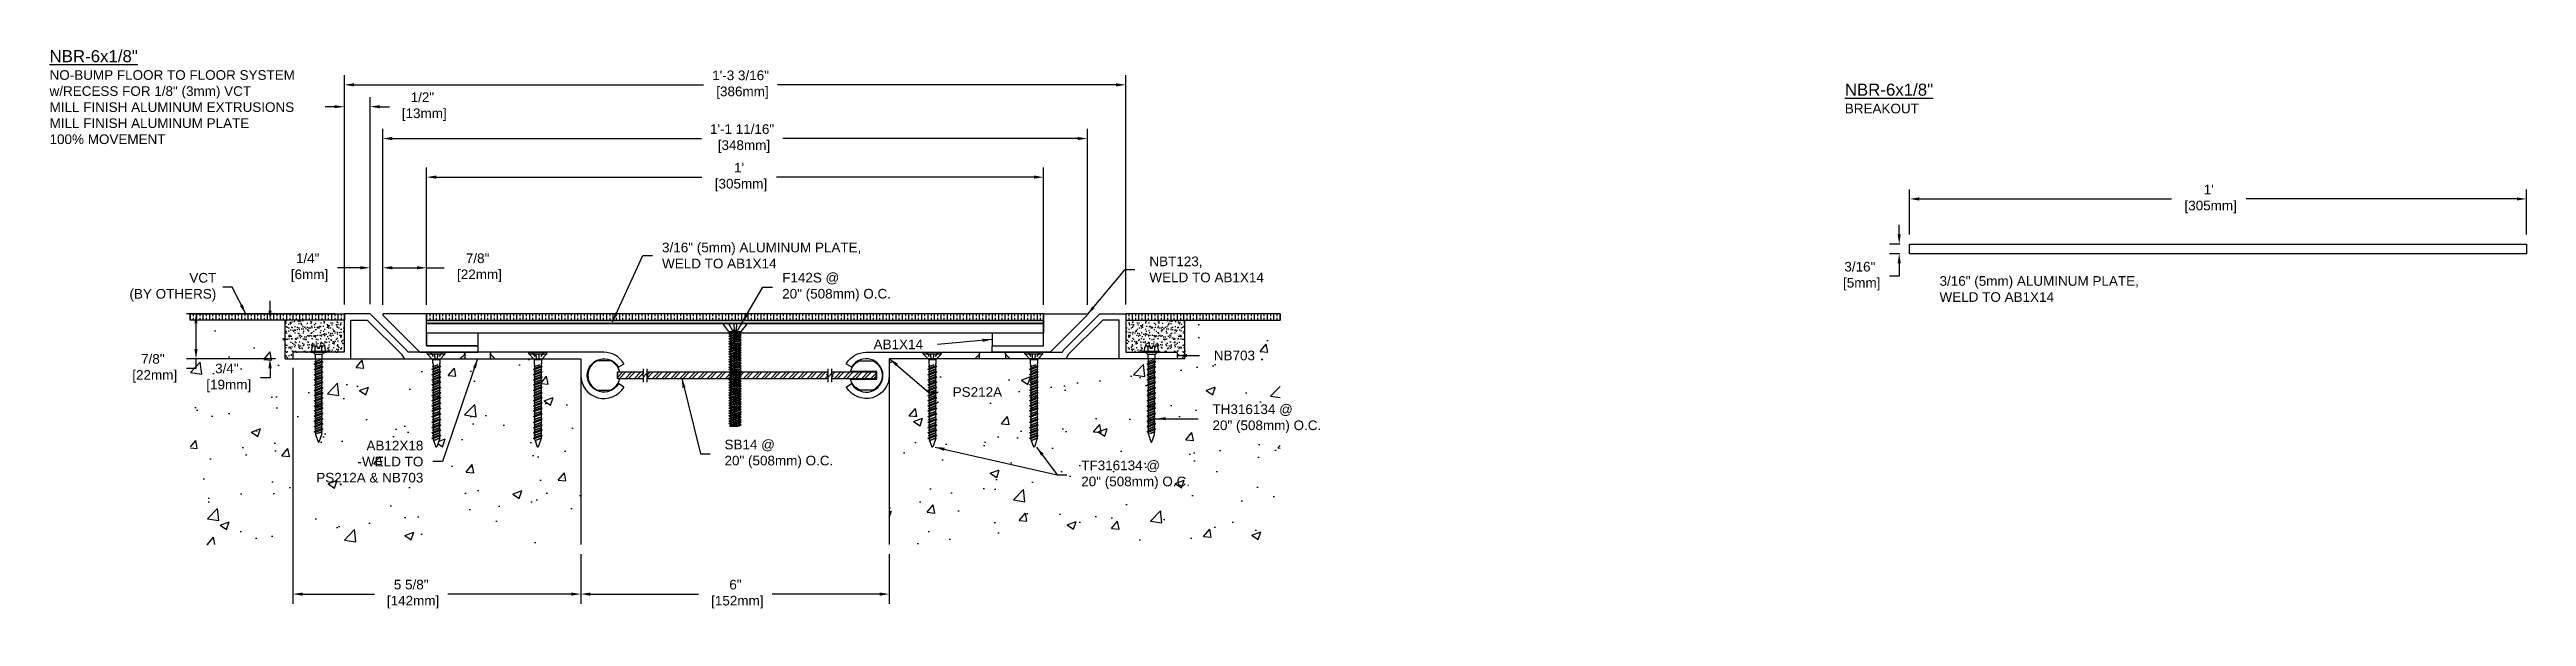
# Model space of a CAD drawing. Header units: inches. Extents: x -3.1 to 45.1, y -1.4 to 9.6.
import ezdxf

# ---------------------------------------------------------------- set-up
doc = ezdxf.new("R2010")
doc.units = ezdxf.units.IN
doc.header["$MEASUREMENT"] = 0
doc.linetypes.add('DASHED', pattern=[0.75, 0.5, -0.25])
for name, color, linetype in [('Anchors', 4, 'Continuous'), ('Conditions', 1, 'Continuous'), ('Dimensions', 3, 'Continuous'), ('Metals', 7, 'Continuous'), ('Text', 2, 'Continuous')]:
    doc.layers.add(name, color=color, linetype=linetype)
doc.styles.add('ARIAL', font='arial.ttf')
doc.dimstyles.new('Arial', dxfattribs={"dimscale": 1.5, "dimtxt": 0.125, "dimasz": 0.125, "dimexe": 0.125, "dimexo": 0.125, "dimgap": 0.125, "dimtad": 0, "dimtih": 1, "dimtoh": 1, "dimdec": 4, "dimzin": 0, "dimdsep": 46, "dimlunit": 4, "dimtxsty": 'ARIAL', "dimcen": 0.125, "dimadec": 0, "dimazin": 0, "dimtfac": 1, "dimtdec": 4, "dimtofl": 0, "dimtmove": 0, "dimatfit": 3, "dimfxl": 0, "dimfrac": 2, "dimtolj": 1, "dimtzin": 0, "dimarcsym": 0})

msp = doc.modelspace()

# ---------------------------------------------------------------- texts
at = {"layer": 'Text', "char_height": 0.1875, "style": 'ARIAL'}
for s, insert, width, attachment_point in [('{\\H1.25x;\\LNBR-6x1/8"\\P}NO-BUMP FLOOR TO FLOOR SYSTEM\\Pw/RECESS FOR 1/8" (3mm) VCT\\PMILL FINISH ALUMINUM EXTRUSIONS\\PMILL FINISH ALUMINUM PLATE\\P100% MOVEMENT', (-3.06802, 9.62524), 7.5157046, 1), ('{\\H1.25x;\\LNBR-6x1/8"}\\PBREAKOUT', (31.85121, 8.97284), 7.5157046, 1), ('3/16" (5mm) ALUMINUM PLATE,\\PWELD TO AB1X14', (8.84575, 5.6259), 4.0266462, 4), ('NBT123, \\PWELD TO AB1X14', (18.32462, 5.35527), 3.71707, 4), ('\\A1;VCT\\P(BY OTHERS)', (0.17441, 5.00927), 3.2442785, 6), ('F142S @\\P20" (508mm) O.C.', (11.1823, 5.01107), 2.2759165, 4), ('3/16" (5mm) ALUMINUM PLATE,\\PWELD TO AB1X14', (33.69375, 4.97349), 4.0266462, 4), ('AB1X14', (13.92135, 3.89694), 2.3515419, 6), ('\\A1;NB703', (19.5779, 3.67983), 3.3329631, 4), ('\\A1;PS212A', (14.49893, 2.96785), 3.5385649, 4), ('TH316134 @\\P20" (508mm) O.C.', (19.5518, 2.44936), 2.3679874, 4), ('AB12X18\\P-WELD TO PS212A & NB703', (4.20268, 1.61311), 2.2759165, 6), ('SB14 @\\P20" (508mm) O.C.', (10.06019, 1.76253), 2.7322932, 4), ('TF316134 @\\P20" (508mm) O.C.', (16.99947, 1.35625), 3.1226208, 4)]:
    msp.add_mtext(s, dxfattribs=dict(at, insert=insert, width=width, attachment_point=attachment_point))

# ---------------------------------------------------------------- blocks, each defined once
blk = doc.blocks.new('*D13')
at = {"layer": 'Defpoints', "color": 0}
for p in [(3.166, 8.524), (2.666, 4.482), (3.166, 4.492)]:
    blk.add_point(p, dxfattribs=at)
at = {"layer": 'Dimensions', "color": 0, "lineweight": -2}
for p, q in [((2.666, 4.67), (2.666, 8.711)), ((3.166, 4.68), (3.166, 8.711)), ((2.478, 8.524), (2.291, 8.524)), ((3.353, 8.524), (3.541, 8.524))]:
    blk.add_line(p, q, dxfattribs=at)
at = {"layer": 'Dimensions', "color": 0}
for points in [[(2.478, 8.555), (2.478, 8.493), (2.666, 8.524)], [(3.353, 8.555), (3.353, 8.493), (3.166, 8.524)]]:
    blk.add_solid(points, dxfattribs=at)
at = {"layer": 'Dimensions', "color": 0, "insert": (4.184, 8.524), "char_height": 0.1875, "attachment_point": 5, "style": 'ARIAL'}
blk.add_mtext('\\A1;1/2"\\P [13mm]', dxfattribs=at)
blk = doc.blocks.new('*D14')
at = {"layer": 'Defpoints', "color": 0}
for p in [(7.266, 0), (13.266, 0), (13.266, -0.965)]:
    blk.add_point(p, dxfattribs=at)
at = {"layer": 'Dimensions', "color": 0, "lineweight": -2}
for p, q in [((7.266, -0.188), (7.266, -1.153)), ((13.266, -0.188), (13.266, -1.153)), ((7.453, -0.965), (9.557, -0.965)), ((13.078, -0.965), (10.989, -0.965))]:
    blk.add_line(p, q, dxfattribs=at)
at = {"layer": 'Dimensions', "color": 0}
for points in [[(7.453, -0.934), (7.453, -0.997), (7.266, -0.965)], [(13.078, -0.934), (13.078, -0.997), (13.266, -0.965)]]:
    blk.add_solid(points, dxfattribs=at)
at = {"layer": 'Dimensions', "color": 0, "insert": (10.273, -0.965), "char_height": 0.1875, "attachment_point": 5, "style": 'ARIAL'}
blk.add_mtext('\\A1;6"\\P [152mm]', dxfattribs=at)
blk = doc.blocks.new('*D15')
at = {"layer": 'Defpoints', "color": 0}
for p in [(17.865, 8.95), (2.666, 4.482), (17.865, 4.482)]:
    blk.add_point(p, dxfattribs=at)
at = {"layer": 'Dimensions', "color": 0, "lineweight": -2}
for p, q in [((2.666, 4.67), (2.666, 9.137)), ((2.853, 8.95), (9.653, 8.95)), ((17.678, 8.95), (11.092, 8.95)), ((17.865, 4.67), (17.865, 9.137))]:
    blk.add_line(p, q, dxfattribs=at)
at = {"layer": 'Dimensions', "color": 0}
for points in [[(2.853, 8.981), (2.853, 8.919), (2.666, 8.95)], [(17.678, 8.981), (17.678, 8.919), (17.865, 8.95)]]:
    blk.add_solid(points, dxfattribs=at)
at = {"layer": 'Dimensions', "color": 0, "insert": (10.373, 8.95), "char_height": 0.1875, "attachment_point": 5, "style": 'ARIAL'}
blk.add_mtext('\\A1;1\'-3 3/16"\\P [386mm]', dxfattribs=at)
blk = doc.blocks.new('A$C63CB1885')
for p, q in [((-0.176, 0), (-0.175, 0.018)), ((-0.176, 0), (0.176, 0)), ((-0.176, 0), (-0.07, -0.113)), ((-0.163, 0.029), (0.163, 0.029)), ((0.07, -0.113), (0.176, 0)), ((0.176, 0), (0.175, 0.018)), ((-0.086, -0.302), (0.086, -0.251)), ((-0.086, -0.302), (-0.062, -0.289)), ((-0.086, -0.302), (-0.062, -0.315)), ((-0.086, -0.403), (0.086, -0.353)), ((-0.086, -0.403), (-0.062, -0.391)), ((-0.086, -0.403), (-0.062, -0.416)), ((-0.086, -0.505), (0.086, -0.454)), ((-0.074, -0.251), (0.032, -0.215)), ((-0.074, -0.251), (-0.062, -0.245)), ((-0.074, -0.251), (-0.062, -0.257)), ((-0.074, -0.353), (0.074, -0.302)), ((-0.074, -0.353), (-0.062, -0.346)), ((-0.074, -0.353), (-0.062, -0.359)), ((-0.074, -0.454), (0.074, -0.403)), ((-0.074, -0.454), (-0.062, -0.448)), ((-0.074, -0.454), (-0.062, -0.46)), ((-0.07, -0.113), (0.07, -0.113)), ((-0.07, -0.113), (-0.07, -0.18)), ((-0.069, -0.189), (-0.063, -0.215)), ((-0.062, -0.245), (0.032, -0.215)), ((0.032, -0.215), (-0.062, -0.257)), ((-0.062, -0.225), (-0.062, -0.245)), ((0.062, -0.238), (-0.062, -0.289)), ((-0.062, -0.257), (-0.062, -0.289)), ((0.062, -0.264), (-0.062, -0.315)), ((-0.062, -0.346), (0.062, -0.296)), ((0.062, -0.308), (-0.062, -0.359)), ((-0.062, -0.315), (-0.062, -0.346)), ((0.062, -0.34), (-0.062, -0.391)), ((-0.062, -0.359), (-0.062, -0.391)), ((0.062, -0.366), (-0.062, -0.416)), ((-0.062, -0.448), (0.062, -0.397)), ((0.062, -0.41), (-0.062, -0.46)), ((-0.062, -0.416), (-0.062, -0.448)), ((0.062, -0.441), (-0.062, -0.492)), ((-0.062, -0.46), (-0.062, -0.492)), ((0.062, -0.467), (-0.062, -0.518)), ((0.062, -0.225), (0.062, -0.238)), ((0.086, -0.251), (0.062, -0.238)), ((0.086, -0.251), (0.062, -0.264)), ((0.062, -0.264), (0.062, -0.296)), ((0.074, -0.302), (0.062, -0.296)), ((0.074, -0.302), (0.062, -0.308)), ((0.062, -0.308), (0.062, -0.34)), ((0.086, -0.353), (0.062, -0.34)), ((0.086, -0.353), (0.062, -0.366)), ((0.062, -0.366), (0.062, -0.397)), ((0.074, -0.403), (0.062, -0.397)), ((0.074, -0.403), (0.062, -0.41)), ((0.062, -0.41), (0.062, -0.441)), ((0.086, -0.454), (0.062, -0.441)), ((0.086, -0.454), (0.062, -0.467)), ((0.062, -0.467), (0.062, -0.499)), ((0.069, -0.189), (0.063, -0.215)), ((0.07, -0.113), (0.07, -0.18)), ((-0.086, -0.505), (-0.062, -0.492)), ((-0.086, -0.505), (-0.062, -0.518)), ((-0.086, -0.607), (0.086, -0.556)), ((-0.086, -0.607), (-0.062, -0.594)), ((-0.086, -0.607), (-0.062, -0.619)), ((-0.086, -0.708), (0.086, -0.657)), ((-0.086, -0.708), (-0.062, -0.695)), ((-0.086, -0.708), (-0.062, -0.721)), ((-0.086, -0.81), (0.086, -0.759)), ((-0.086, -0.81), (-0.062, -0.797)), ((-0.086, -0.81), (-0.062, -0.823)), ((-0.086, -0.911), (0.086, -0.86)), ((-0.086, -0.911), (-0.062, -0.898)), ((-0.086, -0.911), (-0.062, -0.924)), ((-0.086, -1.013), (0.086, -0.962)), ((-0.074, -0.556), (0.074, -0.505)), ((-0.074, -0.556), (-0.062, -0.55)), ((-0.074, -0.556), (-0.062, -0.562)), ((-0.074, -0.657), (0.074, -0.607)), ((-0.074, -0.657), (-0.062, -0.651)), ((-0.074, -0.657), (-0.062, -0.664)), ((-0.074, -0.759), (0.074, -0.708)), ((-0.074, -0.759), (-0.062, -0.753)), ((-0.074, -0.759), (-0.062, -0.765)), ((-0.074, -0.86), (0.074, -0.81)), ((-0.074, -0.86), (-0.062, -0.854)), ((-0.074, -0.86), (-0.062, -0.867)), ((-0.074, -0.962), (0.074, -0.911)), ((-0.074, -0.962), (-0.062, -0.956)), ((-0.074, -0.962), (-0.062, -0.968)), ((-0.062, -0.55), (0.062, -0.499)), ((0.062, -0.511), (-0.062, -0.562)), ((-0.062, -0.518), (-0.062, -0.55)), ((0.062, -0.543), (-0.062, -0.594)), ((-0.062, -0.562), (-0.062, -0.594)), ((0.062, -0.569), (-0.062, -0.619)), ((-0.062, -0.651), (0.062, -0.6)), ((0.062, -0.613), (-0.062, -0.664)), ((-0.062, -0.619), (-0.062, -0.651)), ((0.062, -0.644), (-0.062, -0.695)), ((-0.062, -0.664), (-0.062, -0.695)), ((0.062, -0.67), (-0.062, -0.721)), ((-0.062, -0.753), (0.062, -0.702)), ((0.062, -0.714), (-0.062, -0.765)), ((-0.062, -0.721), (-0.062, -0.753)), ((0.062, -0.746), (-0.062, -0.797)), ((-0.062, -0.765), (-0.062, -0.797)), ((0.062, -0.772), (-0.062, -0.823)), ((-0.062, -0.854), (0.062, -0.804)), ((0.062, -0.816), (-0.062, -0.867)), ((-0.062, -0.823), (-0.062, -0.854)), ((0.062, -0.848), (-0.062, -0.898)), ((-0.062, -0.867), (-0.062, -0.898)), ((0.062, -0.873), (-0.062, -0.924)), ((-0.062, -0.956), (0.062, -0.905)), ((0.062, -0.917), (-0.062, -0.968)), ((-0.062, -0.924), (-0.062, -0.956)), ((0.062, -0.949), (-0.062, -1)), ((0.074, -0.505), (0.062, -0.499)), ((0.074, -0.505), (0.062, -0.511)), ((0.062, -0.511), (0.062, -0.543)), ((0.086, -0.556), (0.062, -0.543)), ((0.086, -0.556), (0.062, -0.569)), ((0.062, -0.569), (0.062, -0.6)), ((0.074, -0.607), (0.062, -0.6)), ((0.074, -0.607), (0.062, -0.613)), ((0.062, -0.613), (0.062, -0.644)), ((0.086, -0.657), (0.062, -0.644)), ((0.086, -0.657), (0.062, -0.67)), ((0.062, -0.67), (0.062, -0.702)), ((0.074, -0.708), (0.062, -0.702)), ((0.074, -0.708), (0.062, -0.714)), ((0.062, -0.714), (0.062, -0.746)), ((0.086, -0.759), (0.062, -0.746)), ((0.086, -0.759), (0.062, -0.772)), ((0.062, -0.772), (0.062, -0.804)), ((0.074, -0.81), (0.062, -0.804)), ((0.074, -0.81), (0.062, -0.816)), ((0.062, -0.816), (0.062, -0.848)), ((0.086, -0.86), (0.062, -0.848)), ((0.086, -0.86), (0.062, -0.873)), ((0.062, -0.873), (0.062, -0.905)), ((0.074, -0.911), (0.062, -0.905)), ((0.074, -0.911), (0.062, -0.917)), ((0.062, -0.917), (0.062, -0.949)), ((0.086, -0.962), (0.062, -0.949)), ((0.086, -0.962), (0.062, -0.975)), ((-0.086, -1.013), (-0.062, -1)), ((-0.086, -1.013), (-0.062, -1.026)), ((-0.086, -1.114), (0.086, -1.064)), ((-0.086, -1.114), (-0.062, -1.101)), ((-0.086, -1.114), (-0.062, -1.127)), ((-0.086, -1.222), (0.086, -1.171)), ((-0.086, -1.222), (-0.062, -1.209)), ((-0.086, -1.222), (-0.062, -1.235)), ((-0.086, -1.332), (0.086, -1.282)), ((-0.086, -1.332), (-0.062, -1.319)), ((-0.086, -1.332), (-0.062, -1.345)), ((-0.086, -1.438), (0.086, -1.387)), ((-0.086, -1.438), (-0.062, -1.425)), ((-0.086, -1.438), (-0.062, -1.451)), ((-0.074, -1.064), (0.074, -1.013)), ((-0.074, -1.064), (-0.062, -1.057)), ((-0.074, -1.064), (-0.062, -1.07)), ((-0.074, -1.171), (0.074, -1.121)), ((-0.074, -1.171), (-0.062, -1.165)), ((-0.074, -1.171), (-0.062, -1.178)), ((-0.074, -1.282), (0.074, -1.231)), ((-0.074, -1.282), (-0.062, -1.275)), ((-0.074, -1.282), (-0.062, -1.288)), ((-0.074, -1.387), (0.074, -1.336)), ((-0.074, -1.387), (-0.062, -1.381)), ((-0.074, -1.387), (-0.062, -1.393)), ((-0.074, -1.489), (0.074, -1.439)), ((-0.062, -0.968), (-0.062, -1)), ((0.062, -0.975), (-0.062, -1.026)), ((-0.062, -1.057), (0.062, -1.007)), ((0.062, -1.019), (-0.062, -1.07)), ((-0.062, -1.026), (-0.062, -1.057)), ((0.062, -1.051), (-0.062, -1.101)), ((-0.062, -1.07), (-0.062, -1.101)), ((0.062, -1.077), (-0.062, -1.127)), ((-0.062, -1.165), (0.062, -1.115)), ((0.062, -1.127), (-0.062, -1.178)), ((-0.062, -1.127), (-0.062, -1.165)), ((0.062, -1.159), (-0.062, -1.209)), ((-0.062, -1.178), (-0.062, -1.209)), ((0.062, -1.184), (-0.062, -1.235)), ((-0.062, -1.275), (0.062, -1.225)), ((-0.062, -1.235), (-0.062, -1.275)), ((0.062, -1.237), (-0.062, -1.288)), ((0.062, -1.269), (-0.062, -1.319)), ((-0.062, -1.288), (-0.062, -1.319)), ((0.062, -1.295), (-0.062, -1.345)), ((-0.062, -1.381), (0.062, -1.33)), ((0.062, -1.343), (-0.062, -1.393)), ((-0.062, -1.345), (-0.062, -1.381)), ((0.062, -1.374), (-0.062, -1.425)), ((-0.062, -1.393), (-0.062, -1.425)), ((0.062, -1.4), (-0.062, -1.451)), ((-0.062, -1.483), (0.062, -1.433)), ((0.062, -1.445), (-0.062, -1.496)), ((0.062, -0.975), (0.062, -1.007)), ((0.074, -1.013), (0.062, -1.007)), ((0.074, -1.013), (0.062, -1.019)), ((0.062, -1.019), (0.062, -1.051)), ((0.086, -1.064), (0.062, -1.051)), ((0.086, -1.064), (0.062, -1.077)), ((0.062, -1.077), (0.062, -1.115)), ((0.074, -1.121), (0.062, -1.115)), ((0.074, -1.121), (0.062, -1.127)), ((0.062, -1.127), (0.062, -1.159)), ((0.086, -1.171), (0.062, -1.159)), ((0.086, -1.171), (0.062, -1.184)), ((0.062, -1.184), (0.062, -1.225)), ((0.074, -1.231), (0.062, -1.225)), ((0.074, -1.231), (0.062, -1.237)), ((0.062, -1.237), (0.062, -1.269)), ((0.086, -1.282), (0.062, -1.269)), ((0.086, -1.282), (0.062, -1.295)), ((0.062, -1.295), (0.062, -1.33)), ((0.074, -1.336), (0.062, -1.33)), ((0.074, -1.336), (0.062, -1.343)), ((0.062, -1.343), (0.062, -1.374)), ((0.086, -1.387), (0.062, -1.374)), ((0.086, -1.387), (0.062, -1.4)), ((0.062, -1.4), (0.062, -1.433)), ((0.074, -1.439), (0.062, -1.433)), ((0.074, -1.439), (0.062, -1.445)), ((0.062, -1.445), (0.062, -1.477)), ((-0.086, -1.54), (0.086, -1.489)), ((-0.086, -1.54), (-0.062, -1.527)), ((-0.086, -1.54), (-0.062, -1.553)), ((-0.086, -1.643), (0.086, -1.592)), ((-0.086, -1.643), (-0.062, -1.63)), ((-0.086, -1.643), (-0.062, -1.655)), ((-0.074, -1.489), (-0.062, -1.483)), ((-0.074, -1.489), (-0.062, -1.496)), ((-0.074, -1.592), (0.074, -1.541)), ((-0.074, -1.592), (-0.062, -1.586)), ((-0.074, -1.592), (-0.062, -1.598)), ((-0.062, -1.451), (-0.062, -1.483)), ((0.062, -1.477), (-0.062, -1.527)), ((-0.062, -1.496), (-0.062, -1.527)), ((0.062, -1.502), (-0.062, -1.553)), ((-0.062, -1.586), (0.062, -1.535)), ((0.062, -1.547), (-0.062, -1.598)), ((-0.062, -1.553), (-0.062, -1.586)), ((0.062, -1.579), (-0.062, -1.63)), ((-0.062, -1.598), (-0.062, -1.63)), ((0.062, -1.605), (-0.062, -1.655)), ((-0.06, -1.668), (-0.01, -1.81)), ((-0.034, -1.679), (0.062, -1.636)), ((-0.034, -1.679), (0.074, -1.643)), ((0.062, -1.649), (-0.034, -1.679)), ((0.06, -1.668), (0.01, -1.81)), ((0.086, -1.489), (0.062, -1.477)), ((0.086, -1.489), (0.062, -1.502)), ((0.062, -1.502), (0.062, -1.535)), ((0.074, -1.541), (0.062, -1.535)), ((0.074, -1.541), (0.062, -1.547)), ((0.062, -1.547), (0.062, -1.579)), ((0.086, -1.592), (0.062, -1.579)), ((0.086, -1.592), (0.062, -1.605)), ((0.062, -1.605), (0.062, -1.652)), ((0.074, -1.643), (0.062, -1.636)), ((0.074, -1.643), (0.062, -1.649))]:
    blk.add_line(p, q)
at = {"linetype": 'DASHED', "ltscale": 0.025}
for p, q in [((-0.113, 0.029), (-0.024, -0.106)), ((-0.024, -0.106), (-0.031, 0.028)), ((0.024, -0.106), (0.031, 0.029)), ((0.112, 0.029), (0.024, -0.106)), ((-0.024, -0.106), (0.024, -0.106))]:
    blk.add_line(p, q, dxfattribs=at)
for centre, radius, start, end in [((-0.163, 0.017), 0.0112, 90, 175), ((0.163, 0.017), 0.0112, 5, 90), ((-0.023, -0.18), 0.0465, 180, 191.9357), ((-0.109, -0.225), 0.0465, 0, 11.9357), ((0.109, -0.225), 0.0465, 168.0643, 180), ((0.023, -0.18), 0.0465, 348.0643, 0), ((-0.016, -1.652), 0.0465, 183.9476, 199.3058), ((0, -1.806), 0.0106, 204.1001, 335.8999), ((0.016, -1.652), 0.0465, 340.6942, 0)]:
    blk.add_arc(centre, radius, start, end)
blk = doc.blocks.new('TF316134')
blk.add_blockref('A$C63CB1885', (0, -0.0285))
blk = doc.blocks.new('TH316134')
for p, q in [((-0.157, 0.019), (0.157, 0.019)), ((-0.157, 0), (-0.157, 0.019)), ((-0.157, 0), (0.157, 0)), ((-0.135, 0.029), (-0.129, 0.1)), ((-0.115, 0), (-0.07, -0.045)), ((-0.097, 0.127), (-0.027, 0.127)), ((-0.065, 0.019), (-0.065, 0.1)), ((-0.023, 0.083), (-0.027, 0.127)), ((-0.023, 0.083), (0.023, 0.083)), ((0.023, 0.083), (0.027, 0.127)), ((0.027, 0.127), (0.097, 0.127)), ((0.064, 0.019), (0.064, 0.1)), ((0.115, 0), (0.07, -0.045)), ((0.135, 0.029), (0.129, 0.1)), ((0.157, 0.019), (0.157, 0)), ((-0.086, -0.234), (0.086, -0.184)), ((-0.086, -0.336), (0.086, -0.285)), ((-0.086, -0.437), (0.086, -0.387)), ((-0.074, -0.184), (0.032, -0.147)), ((-0.074, -0.285), (0.074, -0.234)), ((-0.074, -0.387), (0.074, -0.336)), ((-0.074, -0.488), (0.074, -0.437)), ((0.032, -0.147), (-0.062, -0.19)), ((-0.062, -0.177), (0.032, -0.147)), ((0.062, -0.171), (-0.062, -0.221)), ((0.062, -0.197), (-0.062, -0.247)), ((-0.062, -0.279), (0.062, -0.228)), ((0.062, -0.241), (-0.062, -0.291)), ((0.062, -0.272), (-0.062, -0.323)), ((0.062, -0.298), (-0.062, -0.349)), ((-0.062, -0.381), (0.062, -0.33)), ((0.062, -0.342), (-0.062, -0.393)), ((0.062, -0.374), (-0.062, -0.425)), ((0.062, -0.4), (-0.062, -0.45)), ((-0.062, -0.482), (0.062, -0.431)), ((0.062, -0.444), (-0.062, -0.494)), ((0.062, -0.475), (-0.062, -0.526)), ((-0.086, -0.539), (0.086, -0.488)), ((-0.086, -0.641), (0.086, -0.59)), ((-0.086, -0.742), (0.086, -0.691)), ((-0.086, -0.844), (0.086, -0.793)), ((-0.086, -0.945), (0.086, -0.895)), ((-0.074, -0.59), (0.074, -0.539)), ((-0.074, -0.691), (0.074, -0.641)), ((-0.074, -0.793), (0.074, -0.742)), ((-0.074, -0.895), (0.074, -0.844)), ((-0.074, -0.996), (0.074, -0.945)), ((0.062, -0.501), (-0.062, -0.552)), ((-0.062, -0.584), (0.062, -0.533)), ((0.062, -0.545), (-0.062, -0.596)), ((0.062, -0.577), (-0.062, -0.628)), ((0.062, -0.603), (-0.062, -0.654)), ((-0.062, -0.685), (0.062, -0.634)), ((0.062, -0.647), (-0.062, -0.698)), ((0.062, -0.678), (-0.062, -0.729)), ((0.062, -0.704), (-0.062, -0.755)), ((-0.062, -0.787), (0.062, -0.736)), ((0.062, -0.748), (-0.062, -0.799)), ((0.062, -0.78), (-0.062, -0.831)), ((0.062, -0.806), (-0.062, -0.857)), ((-0.062, -0.888), (0.062, -0.838)), ((0.062, -0.85), (-0.062, -0.901)), ((0.062, -0.882), (-0.062, -0.932)), ((0.062, -0.907), (-0.062, -0.958)), ((-0.062, -0.99), (0.062, -0.939)), ((0.062, -0.951), (-0.062, -1.002)), ((-0.086, -1.047), (0.086, -0.996)), ((-0.086, -1.141), (0.086, -1.09)), ((-0.086, -1.242), (0.086, -1.191)), ((-0.086, -1.344), (0.086, -1.293)), ((-0.086, -1.445), (0.086, -1.395)), ((-0.074, -1.09), (0.074, -1.039)), ((-0.074, -1.191), (0.074, -1.141)), ((-0.074, -1.293), (0.074, -1.242)), ((-0.074, -1.395), (0.074, -1.344)), ((-0.074, -1.496), (0.074, -1.445)), ((0.062, -0.983), (-0.062, -1.034)), ((0.062, -1.009), (-0.062, -1.06)), ((-0.062, -1.084), (0.062, -1.033)), ((0.062, -1.045), (-0.062, -1.096)), ((0.062, -1.077), (-0.062, -1.128)), ((0.062, -1.103), (-0.062, -1.154)), ((-0.062, -1.185), (0.062, -1.134)), ((0.062, -1.147), (-0.062, -1.198)), ((0.062, -1.178), (-0.062, -1.229)), ((0.062, -1.204), (-0.062, -1.255)), ((-0.062, -1.287), (0.062, -1.236)), ((0.062, -1.248), (-0.062, -1.299)), ((0.062, -1.28), (-0.062, -1.331)), ((0.062, -1.306), (-0.062, -1.357)), ((-0.062, -1.388), (0.062, -1.338)), ((0.062, -1.35), (-0.062, -1.401)), ((0.062, -1.382), (-0.062, -1.432)), ((0.062, -1.407), (-0.062, -1.458)), ((-0.062, -1.49), (0.062, -1.439)), ((-0.086, -1.547), (0.086, -1.496)), ((0.062, -1.451), (-0.062, -1.502)), ((0.062, -1.483), (-0.062, -1.534)), ((0.062, -1.509), (-0.062, -1.56)), ((-0.034, -1.584), (0.062, -1.541)), ((-0.034, -1.584), (0.074, -1.547)), ((0.062, -1.553), (-0.034, -1.584))]:
    blk.add_line(p, q)
blk.add_lwpolyline([(0.07, -0.045), (-0.07, -0.045), (-0.07, -0.112, 0.052126), (-0.069, -0.122), (-0.063, -0.148, -0.052126), (-0.062, -0.157), (-0.062, -0.177), (-0.074, -0.184), (-0.062, -0.19), (-0.062, -0.221), (-0.086, -0.234), (-0.062, -0.247), (-0.062, -0.279), (-0.074, -0.285), (-0.062, -0.291), (-0.062, -0.323), (-0.086, -0.336), (-0.062, -0.349), (-0.062, -0.381), (-0.074, -0.387), (-0.062, -0.393), (-0.062, -0.425), (-0.086, -0.437), (-0.062, -0.45), (-0.062, -0.482), (-0.074, -0.488), (-0.062, -0.494), (-0.062, -0.526), (-0.086, -0.539), (-0.062, -0.552), (-0.062, -0.584), (-0.074, -0.59), (-0.062, -0.596), (-0.062, -0.628), (-0.086, -0.641), (-0.062, -0.654), (-0.062, -0.685), (-0.074, -0.691), (-0.062, -0.698), (-0.062, -0.729), (-0.086, -0.742), (-0.062, -0.755), (-0.062, -0.787), (-0.074, -0.793), (-0.062, -0.799), (-0.062, -0.831), (-0.086, -0.844), (-0.062, -0.857), (-0.062, -0.888), (-0.074, -0.895), (-0.062, -0.901), (-0.062, -0.932), (-0.086, -0.945), (-0.062, -0.958), (-0.062, -0.99), (-0.074, -0.996), (-0.062, -1.002), (-0.062, -1.034), (-0.086, -1.047), (-0.062, -1.06), (-0.062, -1.084), (-0.074, -1.09), (-0.062, -1.096), (-0.062, -1.128), (-0.086, -1.141), (-0.062, -1.154), (-0.062, -1.185), (-0.074, -1.191), (-0.062, -1.198), (-0.062, -1.229), (-0.086, -1.242), (-0.062, -1.255), (-0.062, -1.287), (-0.074, -1.293), (-0.062, -1.299), (-0.062, -1.331), (-0.086, -1.344), (-0.062, -1.357), (-0.062, -1.388), (-0.074, -1.395), (-0.062, -1.401), (-0.062, -1.432), (-0.086, -1.445), (-0.062, -1.458), (-0.062, -1.49), (-0.074, -1.496), (-0.062, -1.502), (-0.062, -1.534), (-0.086, -1.547), (-0.062, -1.56), (-0.062, -1.586, 0.084437), (-0.06, -1.601), (-0.01, -1.744, 0.648167), (0.01, -1.744), (0.06, -1.601, 0.084437), (0.062, -1.586), (0.062, -1.553), (0.074, -1.547), (0.062, -1.541), (0.062, -1.509), (0.086, -1.496), (0.062, -1.483), (0.062, -1.451), (0.074, -1.445), (0.062, -1.439), (0.062, -1.407), (0.086, -1.395), (0.062, -1.382), (0.062, -1.35), (0.074, -1.344), (0.062, -1.338), (0.062, -1.306), (0.086, -1.293), (0.062, -1.28), (0.062, -1.248), (0.074, -1.242), (0.062, -1.236), (0.062, -1.204), (0.086, -1.191), (0.062, -1.178), (0.062, -1.147), (0.074, -1.141), (0.062, -1.134), (0.062, -1.103), (0.086, -1.09), (0.062, -1.077), (0.062, -1.045), (0.074, -1.039), (0.062, -1.033), (0.062, -1.009), (0.086, -0.996), (0.062, -0.983), (0.062, -0.951), (0.074, -0.945), (0.062, -0.939), (0.062, -0.907), (0.086, -0.895), (0.062, -0.882), (0.062, -0.85), (0.074, -0.844), (0.062, -0.838), (0.062, -0.806), (0.086, -0.793), (0.062, -0.78), (0.062, -0.748), (0.074, -0.742), (0.062, -0.736), (0.062, -0.704), (0.086, -0.691), (0.062, -0.678), (0.062, -0.647), (0.074, -0.641), (0.062, -0.634), (0.062, -0.603), (0.086, -0.59), (0.062, -0.577), (0.062, -0.545), (0.074, -0.539), (0.062, -0.533), (0.062, -0.501), (0.086, -0.488), (0.062, -0.475), (0.062, -0.444), (0.074, -0.437), (0.062, -0.431), (0.062, -0.4), (0.086, -0.387), (0.062, -0.374), (0.062, -0.342), (0.074, -0.336), (0.062, -0.33), (0.062, -0.298), (0.086, -0.285), (0.062, -0.272), (0.062, -0.241), (0.074, -0.234), (0.062, -0.228), (0.062, -0.197), (0.086, -0.184), (0.062, -0.171), (0.062, -0.157, -0.052126), (0.063, -0.148), (0.069, -0.122, 0.052126), (0.07, -0.112)], format="xyb", close=True)
for centre, radius, start, end in [((-0.146, 0.03), 0.0112, 270, 355), ((-0.097, 0.095), 0.0327, 9.285, 170.715), ((0, 0.038), 0.0896, 107.4215, 136.0407), ((0, 0.038), 0.0896, 43.9593, 72.5785), ((0.097, 0.095), 0.0327, 9.285, 170.715), ((0.146, 0.03), 0.0112, 185, 270)]:
    blk.add_arc(centre, radius, start, end)
blk = doc.blocks.new('NB703')
at = {"linetype": 'Continuous', "flags": 128}
blk.add_lwpolyline([(-0.552, 0), (0.553, 0, 0.414214), (0.563, 0.01), (0.563, 0.74, -0.414214), (0.573, 0.75), (0.882, 0.75, -0.198912), (0.889, 0.747), (1.555, 0.08, -0.065543), (1.557, 0.078), (1.599, 0.005, 0.267949), (1.608, 0), (2.686, 0, 0.198912), (2.693, 0.003), (2.78, 0.09), (2.78, 0.115, 0.414214), (2.77, 0.125), (1.68, 0.125, -0.267949), (1.671, 0.13), (1.657, 0.155, 0.065543), (1.655, 0.157), (0.94, 0.872, 0.198912), (0.933, 0.875), (0.447, 0.875, 0.414214), (0.437, 0.865), (0.437, 0.135, -0.414214), (0.428, 0.125), (-0.552, 0.125, 0.414214), (-0.562, 0.115), (-0.562, 0.01, 0.414214)], format="xyb", close=True, dxfattribs=at)
blk = doc.blocks.new('*D16')
at = {"layer": 'Defpoints', "color": 0}
for p in [(3.412, 5.388), (3.166, 4.492), (3.412, 4.477)]:
    blk.add_point(p, dxfattribs=at)
at = {"layer": 'Dimensions', "color": 0, "lineweight": -2}
for p, q in [((2.978, 5.388), (2.532, 5.388)), ((3.166, 4.68), (3.166, 5.576)), ((3.412, 4.665), (3.412, 5.576)), ((3.599, 5.388), (3.787, 5.388))]:
    blk.add_line(p, q, dxfattribs=at)
at = {"layer": 'Dimensions', "color": 0}
for points in [[(2.978, 5.419), (2.978, 5.357), (3.166, 5.388)], [(3.599, 5.419), (3.599, 5.357), (3.412, 5.388)]]:
    blk.add_solid(points, dxfattribs=at)
at = {"layer": 'Dimensions', "color": 0, "insert": (1.953, 5.388), "char_height": 0.1875, "attachment_point": 5, "style": 'ARIAL'}
blk.add_mtext('\\A1;1/4"\\P [6mm]', dxfattribs=at)
blk = doc.blocks.new('*D17')
at = {"layer": 'Defpoints', "color": 0}
for p in [(1.666, 3.627), (7.266, 0), (7.266, -0.965)]:
    blk.add_point(p, dxfattribs=at)
at = {"layer": 'Dimensions', "color": 0, "lineweight": -2}
for p, q in [((1.666, 3.44), (1.666, -1.153)), ((7.266, -0.188), (7.266, -1.153)), ((1.853, -0.965), (3.25, -0.965)), ((7.078, -0.965), (4.682, -0.965))]:
    blk.add_line(p, q, dxfattribs=at)
at = {"layer": 'Dimensions', "color": 0}
for points in [[(1.853, -0.934), (1.853, -0.997), (1.666, -0.965)], [(7.078, -0.934), (7.078, -0.997), (7.266, -0.965)]]:
    blk.add_solid(points, dxfattribs=at)
at = {"layer": 'Dimensions', "color": 0, "insert": (3.966, -0.965), "char_height": 0.1875, "attachment_point": 5, "style": 'ARIAL'}
blk.add_mtext('\\A1;5 5/8"\\P [142mm]', dxfattribs=at)
blk = doc.blocks.new('*D18')
at = {"layer": 'Defpoints', "color": 0}
for p in [(3.412, 5.388), (3.412, 4.477), (4.266, 4.477)]:
    blk.add_point(p, dxfattribs=at)
at = {"layer": 'Dimensions', "color": 0, "lineweight": -2}
for p, q in [((3.412, 4.665), (3.412, 5.576)), ((3.599, 5.388), (4.078, 5.388)), ((4.266, 4.665), (4.266, 5.576)), ((4.266, 5.388), (4.606, 5.388))]:
    blk.add_line(p, q, dxfattribs=at)
at = {"layer": 'Dimensions', "color": 0}
for points in [[(3.599, 5.419), (3.599, 5.357), (3.412, 5.388)], [(4.078, 5.419), (4.078, 5.357), (4.266, 5.388)]]:
    blk.add_solid(points, dxfattribs=at)
at = {"layer": 'Dimensions', "color": 0, "insert": (5.258, 5.388), "char_height": 0.1875, "attachment_point": 5, "style": 'ARIAL'}
blk.add_mtext('\\A1;7/8"\\P [22mm]', dxfattribs=at)
blk = doc.blocks.new('*D19')
at = {"layer": 'Defpoints', "color": 0}
for p in [(3.412, 7.904), (3.412, 4.477), (17.119, 4.477)]:
    blk.add_point(p, dxfattribs=at)
at = {"layer": 'Dimensions', "color": 0, "lineweight": -2}
for p, q in [((3.412, 4.665), (3.412, 8.092)), ((3.599, 7.904), (9.61, 7.904)), ((16.932, 7.904), (11.194, 7.904)), ((17.119, 4.665), (17.119, 8.092))]:
    blk.add_line(p, q, dxfattribs=at)
at = {"layer": 'Dimensions', "color": 0}
for points in [[(3.599, 7.935), (3.599, 7.873), (3.412, 7.904)], [(16.932, 7.935), (16.932, 7.873), (17.119, 7.904)]]:
    blk.add_solid(points, dxfattribs=at)
at = {"layer": 'Dimensions', "color": 0, "insert": (10.402, 7.904), "char_height": 0.1875, "attachment_point": 5, "style": 'ARIAL'}
blk.add_mtext('\\A1;1\'-1 11/16"\\P [348mm]', dxfattribs=at)
blk = doc.blocks.new('PS212A')
at = {"linetype": 'Continuous', "flags": 128}
blk.add_lwpolyline([(0.45, 0.125), (-1.747, 0.125, 0.414214), (-1.757, 0.115), (-1.757, 0.094, 0.198912), (-1.754, 0.087), (-1.67, 0.003, 0.198912), (-1.663, 0), (-0.01, 0, -0.414214), (0, -0.01), (0, -0.325, 0.758338), (0.834, -0.559, 0.420887), (0.831, -0.545), (0.74, -0.492, 0.405496), (0.726, -0.496, -3.520953), (0.726, -0.154, 0.405496), (0.74, -0.158), (0.831, -0.105, 0.420887), (0.834, -0.091, 0.261868)], format="xyb", close=True, dxfattribs=at)
blk = doc.blocks.new('SB14')
h = blk.add_hatch()
h.set_pattern_fill('STEEL', color=256, style=0)
h.set_pattern_definition([(45, (-9.32273, 1.80199), (-0.0883883, 0.0883883), []), (45, (-9.32273, 1.86449), (-0.0883883, 0.0883883), [])])
h.paths.add_polyline_path([(-2.288, 8.067), (-2.288, 7.947), (-1.788, 7.947), (-1.788, 7.977), (-1.759, 7.996), (-1.817, 8.018), (-1.788, 8.037), (-1.788, 8.067)])
h.paths.add_polyline_path([(1.807, 7.947), (1.807, 7.977), (1.836, 7.996), (1.778, 8.018), (1.807, 8.037), (1.807, 8.067), (-1.718, 8.067), (-1.718, 8.037), (-1.747, 8.018), (-1.689, 7.996), (-1.718, 7.977), (-1.718, 7.947)])
h.paths.add_polyline_path([(1.877, 8.067), (1.877, 8.037), (1.848, 8.018), (1.906, 7.996), (1.877, 7.977), (1.877, 7.947), (2.744, 7.947), (2.744, 8.067)])
for p, q in [((-1.788, 8.037), (-1.817, 8.018)), ((-1.759, 7.996), (-1.817, 8.018)), ((-1.788, 8.137), (-1.788, 8.037)), ((-1.788, 7.977), (-1.759, 7.996)), ((-1.788, 7.977), (-1.788, 7.877)), ((-1.718, 8.037), (-1.747, 8.018)), ((-1.689, 7.996), (-1.747, 8.018)), ((-1.718, 8.137), (-1.718, 8.037)), ((-1.718, 7.977), (-1.689, 7.996)), ((-1.718, 7.977), (-1.718, 7.877)), ((1.807, 8.037), (1.778, 8.018)), ((1.836, 7.996), (1.778, 8.018)), ((1.807, 8.137), (1.807, 8.037)), ((1.807, 7.977), (1.836, 7.996)), ((1.807, 7.977), (1.807, 7.877)), ((1.877, 8.037), (1.848, 8.018)), ((1.906, 7.996), (1.848, 8.018)), ((1.877, 8.137), (1.877, 8.037)), ((1.877, 7.977), (1.906, 7.996)), ((1.877, 7.977), (1.877, 7.877))]:
    blk.add_line(p, q)
for points in [[(-2.246, 8.081, 0.233897), (-2.425, 8.293), (-2.675, 8.293, 0.654654), (-2.675, 7.72), (-2.425, 7.72, 0.233897), (-2.246, 7.932), (-2.288, 7.947), (-2.288, 8.067)], [(2.755, 8.081), (2.246, 8.081, -0.233897), (2.425, 8.293), (2.675, 8.293, -0.654654), (2.675, 7.72), (2.425, 7.72, -0.233897), (2.246, 7.932), (2.755, 7.932)]]:
    blk.add_lwpolyline(points, format="xyb", close=True)
for points in [[(-1.788, 8.067), (-2.288, 8.067), (-2.288, 7.947), (-1.788, 7.947)], [(1.807, 8.067), (-1.718, 8.067)], [(-1.718, 7.947), (1.807, 7.947)], [(1.877, 7.947), (2.744, 7.947), (2.744, 8.067), (1.877, 8.067)]]:
    blk.add_lwpolyline(points)
blk = doc.blocks.new('F142S')
for p, q in [((-0.214, 0), (0.214, 0)), ((-0.128, 0), (-0.047, -0.137)), ((-0.025, 0), (-0.02, -0.137)), ((0.025, 0), (0.02, -0.137)), ((0.128, 0), (0.048, -0.137)), ((-0.119, -0.155), (-0.226, -0.024)), ((-0.119, -0.155), (0.119, -0.155)), ((-0.119, -0.2), (-0.108, -0.195)), ((-0.119, -0.2), (-0.068, -0.195)), ((-0.119, -0.2), (-0.085, -0.22)), ((-0.119, -0.25), (0.119, -0.225)), ((-0.119, -0.25), (-0.085, -0.23)), ((-0.119, -0.25), (-0.085, -0.27)), ((-0.119, -0.3), (0.119, -0.275)), ((-0.119, -0.3), (-0.085, -0.28)), ((-0.119, -0.3), (-0.085, -0.32)), ((-0.119, -0.35), (0.119, -0.325)), ((-0.119, -0.35), (-0.085, -0.33)), ((-0.119, -0.35), (-0.085, -0.37)), ((-0.119, -0.4), (0.119, -0.375)), ((-0.119, -0.4), (-0.085, -0.38)), ((-0.119, -0.4), (-0.085, -0.42)), ((-0.119, -0.45), (0.119, -0.425)), ((-0.119, -0.45), (-0.085, -0.43)), ((-0.119, -0.45), (-0.085, -0.47)), ((-0.119, -0.5), (0.119, -0.475)), ((-0.119, -0.5), (-0.085, -0.48)), ((-0.108, -0.155), (-0.108, -0.195)), ((0.108, -0.195), (-0.108, -0.195)), ((-0.085, -0.22), (0.085, -0.195)), ((-0.085, -0.23), (0.085, -0.205)), ((-0.085, -0.22), (-0.085, -0.23)), ((-0.085, -0.27), (0.085, -0.245)), ((-0.085, -0.28), (0.085, -0.255)), ((-0.085, -0.27), (-0.085, -0.28)), ((-0.085, -0.32), (0.085, -0.295)), ((-0.085, -0.33), (0.085, -0.305)), ((-0.085, -0.32), (-0.085, -0.33)), ((-0.085, -0.37), (0.085, -0.345)), ((-0.085, -0.38), (0.085, -0.355)), ((-0.085, -0.37), (-0.085, -0.38)), ((-0.085, -0.42), (0.085, -0.395)), ((-0.085, -0.43), (0.085, -0.405)), ((-0.085, -0.42), (-0.085, -0.43)), ((-0.085, -0.47), (0.085, -0.445)), ((-0.085, -0.48), (0.085, -0.455)), ((-0.085, -0.47), (-0.085, -0.48)), ((0.048, -0.137), (-0.047, -0.137)), ((0.108, -0.195), (0.085, -0.205)), ((0.119, -0.225), (0.085, -0.205)), ((0.119, -0.225), (0.085, -0.245)), ((0.085, -0.245), (0.085, -0.255)), ((0.119, -0.275), (0.085, -0.255)), ((0.119, -0.275), (0.085, -0.295)), ((0.085, -0.295), (0.085, -0.305)), ((0.119, -0.325), (0.085, -0.305)), ((0.119, -0.325), (0.085, -0.345)), ((0.085, -0.345), (0.085, -0.355)), ((0.119, -0.375), (0.085, -0.355)), ((0.119, -0.375), (0.085, -0.395)), ((0.085, -0.395), (0.085, -0.405)), ((0.119, -0.425), (0.085, -0.405)), ((0.119, -0.425), (0.085, -0.445)), ((0.085, -0.445), (0.085, -0.455)), ((0.119, -0.475), (0.085, -0.455)), ((0.119, -0.475), (0.085, -0.495)), ((0.108, -0.155), (0.108, -0.195)), ((0.119, -0.155), (0.226, -0.024)), ((-0.119, -0.5), (-0.085, -0.52)), ((-0.119, -0.55), (0.119, -0.525)), ((-0.119, -0.55), (-0.085, -0.53)), ((-0.119, -0.55), (-0.085, -0.57)), ((-0.119, -0.6), (0.119, -0.575)), ((-0.119, -0.6), (-0.085, -0.58)), ((-0.119, -0.6), (-0.085, -0.62)), ((-0.119, -0.65), (0.119, -0.625)), ((-0.119, -0.65), (-0.085, -0.63)), ((-0.119, -0.65), (-0.085, -0.67)), ((-0.119, -0.7), (0.119, -0.675)), ((-0.119, -0.7), (-0.085, -0.68)), ((-0.119, -0.7), (-0.085, -0.72)), ((-0.119, -0.75), (0.119, -0.725)), ((-0.119, -0.75), (-0.085, -0.73)), ((-0.119, -0.75), (-0.085, -0.77)), ((-0.119, -0.8), (0.119, -0.775)), ((-0.119, -0.8), (-0.085, -0.78)), ((-0.119, -0.8), (-0.085, -0.82)), ((-0.119, -0.85), (0.119, -0.825)), ((-0.119, -0.85), (-0.085, -0.83)), ((-0.119, -0.85), (-0.085, -0.87)), ((-0.119, -0.9), (0.119, -0.875)), ((-0.119, -0.9), (-0.085, -0.88)), ((-0.119, -0.9), (-0.085, -0.92)), ((-0.119, -0.95), (0.119, -0.925)), ((-0.119, -0.95), (-0.085, -0.93)), ((-0.119, -0.95), (-0.085, -0.97)), ((-0.085, -0.52), (0.085, -0.495)), ((-0.085, -0.53), (0.085, -0.505)), ((-0.085, -0.52), (-0.085, -0.53)), ((-0.085, -0.57), (0.085, -0.545)), ((-0.085, -0.58), (0.085, -0.555)), ((-0.085, -0.57), (-0.085, -0.58)), ((-0.085, -0.62), (0.085, -0.595)), ((-0.085, -0.63), (0.085, -0.605)), ((-0.085, -0.62), (-0.085, -0.63)), ((-0.085, -0.67), (0.085, -0.645)), ((-0.085, -0.68), (0.085, -0.655)), ((-0.085, -0.67), (-0.085, -0.68)), ((-0.085, -0.72), (0.085, -0.695)), ((-0.085, -0.73), (0.085, -0.705)), ((-0.085, -0.72), (-0.085, -0.73)), ((-0.085, -0.77), (0.085, -0.745)), ((-0.085, -0.78), (0.085, -0.755)), ((-0.085, -0.77), (-0.085, -0.78)), ((-0.085, -0.82), (0.085, -0.795)), ((-0.085, -0.83), (0.085, -0.805)), ((-0.085, -0.82), (-0.085, -0.83)), ((-0.085, -0.87), (0.085, -0.845)), ((-0.085, -0.88), (0.085, -0.855)), ((-0.085, -0.87), (-0.085, -0.88)), ((-0.085, -0.92), (0.085, -0.895)), ((-0.085, -0.93), (0.085, -0.905)), ((-0.085, -0.92), (-0.085, -0.93)), ((-0.085, -0.97), (0.085, -0.945)), ((-0.085, -0.98), (0.085, -0.955)), ((0.085, -0.495), (0.085, -0.505)), ((0.119, -0.525), (0.085, -0.505)), ((0.119, -0.525), (0.085, -0.545)), ((0.085, -0.545), (0.085, -0.555)), ((0.119, -0.575), (0.085, -0.555)), ((0.119, -0.575), (0.085, -0.595)), ((0.085, -0.595), (0.085, -0.605)), ((0.119, -0.625), (0.085, -0.605)), ((0.119, -0.625), (0.085, -0.645)), ((0.085, -0.645), (0.085, -0.655)), ((0.119, -0.675), (0.085, -0.655)), ((0.119, -0.675), (0.085, -0.695)), ((0.085, -0.695), (0.085, -0.705)), ((0.119, -0.725), (0.085, -0.705)), ((0.119, -0.725), (0.085, -0.745)), ((0.085, -0.745), (0.085, -0.755)), ((0.119, -0.775), (0.085, -0.755)), ((0.119, -0.775), (0.085, -0.795)), ((0.085, -0.795), (0.085, -0.805)), ((0.119, -0.825), (0.085, -0.805)), ((0.119, -0.825), (0.085, -0.845)), ((0.085, -0.845), (0.085, -0.855)), ((0.119, -0.875), (0.085, -0.855)), ((0.119, -0.875), (0.085, -0.895)), ((0.085, -0.895), (0.085, -0.905)), ((0.119, -0.925), (0.085, -0.905)), ((0.119, -0.925), (0.085, -0.945)), ((0.085, -0.945), (0.085, -0.955)), ((0.119, -0.975), (0.085, -0.955)), ((-0.119, -1), (0.119, -0.975)), ((-0.119, -1), (-0.085, -0.98)), ((-0.119, -1), (-0.085, -1.02)), ((-0.119, -1.05), (0.119, -1.025)), ((-0.119, -1.05), (-0.085, -1.03)), ((-0.119, -1.05), (-0.085, -1.07)), ((-0.119, -1.1), (0.119, -1.075)), ((-0.119, -1.1), (-0.085, -1.08)), ((-0.119, -1.1), (-0.085, -1.12)), ((-0.119, -1.15), (0.119, -1.125)), ((-0.119, -1.15), (-0.085, -1.13)), ((-0.119, -1.15), (-0.085, -1.17)), ((-0.119, -1.2), (0.119, -1.175)), ((-0.119, -1.2), (-0.085, -1.18)), ((-0.119, -1.2), (-0.085, -1.22)), ((-0.119, -1.25), (0.119, -1.225)), ((-0.119, -1.25), (-0.085, -1.23)), ((-0.119, -1.25), (-0.085, -1.27)), ((-0.119, -1.3), (0.119, -1.275)), ((-0.119, -1.3), (-0.085, -1.28)), ((-0.119, -1.3), (-0.085, -1.32)), ((-0.119, -1.35), (0.119, -1.325)), ((-0.119, -1.35), (-0.085, -1.33)), ((-0.119, -1.35), (-0.085, -1.37)), ((-0.119, -1.4), (0.119, -1.375)), ((-0.119, -1.4), (-0.085, -1.38)), ((-0.119, -1.4), (-0.085, -1.42)), ((-0.119, -1.45), (0.119, -1.425)), ((-0.119, -1.45), (-0.085, -1.43)), ((-0.085, -0.97), (-0.085, -0.98)), ((-0.085, -1.02), (0.085, -0.995)), ((-0.085, -1.03), (0.085, -1.005)), ((-0.085, -1.02), (-0.085, -1.03)), ((-0.085, -1.07), (0.085, -1.045)), ((-0.085, -1.08), (0.085, -1.055)), ((-0.085, -1.07), (-0.085, -1.08)), ((-0.085, -1.12), (0.085, -1.095)), ((-0.085, -1.13), (0.085, -1.105)), ((-0.085, -1.12), (-0.085, -1.13)), ((-0.085, -1.17), (0.085, -1.145)), ((-0.085, -1.18), (0.085, -1.155)), ((-0.085, -1.17), (-0.085, -1.18)), ((-0.085, -1.22), (0.085, -1.195)), ((-0.085, -1.23), (0.085, -1.205)), ((-0.085, -1.22), (-0.085, -1.23)), ((-0.085, -1.27), (0.085, -1.245)), ((-0.085, -1.28), (0.085, -1.255)), ((-0.085, -1.27), (-0.085, -1.28)), ((-0.085, -1.32), (0.085, -1.295)), ((-0.085, -1.33), (0.085, -1.305)), ((-0.085, -1.32), (-0.085, -1.33)), ((-0.085, -1.37), (0.085, -1.345)), ((-0.085, -1.38), (0.085, -1.355)), ((-0.085, -1.37), (-0.085, -1.38)), ((-0.085, -1.42), (0.085, -1.395)), ((-0.085, -1.43), (0.085, -1.405)), ((-0.085, -1.42), (-0.085, -1.43)), ((-0.085, -1.47), (0.085, -1.445)), ((0.119, -0.975), (0.085, -0.995)), ((0.085, -0.995), (0.085, -1.005)), ((0.119, -1.025), (0.085, -1.005)), ((0.119, -1.025), (0.085, -1.045)), ((0.085, -1.045), (0.085, -1.055)), ((0.119, -1.075), (0.085, -1.055)), ((0.119, -1.075), (0.085, -1.095)), ((0.085, -1.095), (0.085, -1.105)), ((0.119, -1.125), (0.085, -1.105)), ((0.119, -1.125), (0.085, -1.145)), ((0.085, -1.145), (0.085, -1.155)), ((0.119, -1.175), (0.085, -1.155)), ((0.119, -1.175), (0.085, -1.195)), ((0.085, -1.195), (0.085, -1.205)), ((0.119, -1.225), (0.085, -1.205)), ((0.119, -1.225), (0.085, -1.245)), ((0.085, -1.245), (0.085, -1.255)), ((0.119, -1.275), (0.085, -1.255)), ((0.119, -1.275), (0.085, -1.295)), ((0.085, -1.295), (0.085, -1.305)), ((0.119, -1.325), (0.085, -1.305)), ((0.119, -1.325), (0.085, -1.345)), ((0.085, -1.345), (0.085, -1.355)), ((0.119, -1.375), (0.085, -1.355)), ((0.119, -1.375), (0.085, -1.395)), ((0.085, -1.395), (0.085, -1.405)), ((0.119, -1.425), (0.085, -1.405)), ((0.119, -1.425), (0.085, -1.445)), ((0.085, -1.445), (0.085, -1.455)), ((-0.119, -1.45), (-0.085, -1.47)), ((-0.119, -1.5), (0.119, -1.475)), ((-0.119, -1.5), (-0.085, -1.48)), ((-0.119, -1.5), (-0.085, -1.52)), ((-0.119, -1.55), (0.119, -1.525)), ((-0.119, -1.55), (-0.085, -1.53)), ((-0.119, -1.55), (-0.085, -1.57)), ((-0.119, -1.6), (0.119, -1.575)), ((-0.119, -1.6), (-0.085, -1.58)), ((-0.119, -1.6), (-0.085, -1.62)), ((-0.119, -1.65), (0.119, -1.625)), ((-0.119, -1.65), (-0.085, -1.63)), ((-0.119, -1.65), (-0.085, -1.67)), ((-0.119, -1.7), (0.119, -1.675)), ((-0.119, -1.7), (-0.085, -1.68)), ((-0.119, -1.7), (-0.085, -1.72)), ((-0.119, -1.75), (0.119, -1.725)), ((-0.119, -1.75), (-0.085, -1.73)), ((-0.119, -1.75), (-0.085, -1.77)), ((-0.119, -1.8), (0.119, -1.775)), ((-0.119, -1.8), (-0.085, -1.78)), ((-0.119, -1.8), (-0.085, -1.82)), ((-0.119, -1.85), (0.119, -1.825)), ((-0.119, -1.85), (-0.085, -1.83)), ((-0.119, -1.85), (-0.085, -1.87)), ((-0.119, -1.9), (0.119, -1.875)), ((-0.119, -1.9), (-0.085, -1.88)), ((-0.119, -1.9), (-0.085, -1.92)), ((-0.119, -1.95), (0.119, -1.925)), ((-0.085, -1.48), (0.085, -1.455)), ((-0.085, -1.47), (-0.085, -1.48)), ((-0.085, -1.52), (0.085, -1.495)), ((-0.085, -1.53), (0.085, -1.505)), ((-0.085, -1.52), (-0.085, -1.53)), ((-0.085, -1.57), (0.085, -1.545)), ((-0.085, -1.58), (0.085, -1.555)), ((-0.085, -1.57), (-0.085, -1.58)), ((-0.085, -1.62), (0.085, -1.595)), ((-0.085, -1.63), (0.085, -1.605)), ((-0.085, -1.62), (-0.085, -1.63)), ((-0.085, -1.67), (0.085, -1.645)), ((-0.085, -1.68), (0.085, -1.655)), ((-0.085, -1.67), (-0.085, -1.68)), ((-0.085, -1.72), (0.085, -1.695)), ((-0.085, -1.73), (0.085, -1.705)), ((-0.085, -1.72), (-0.085, -1.73)), ((-0.085, -1.77), (0.085, -1.745)), ((-0.085, -1.78), (0.085, -1.755)), ((-0.085, -1.77), (-0.085, -1.78)), ((-0.085, -1.82), (0.085, -1.795)), ((-0.085, -1.83), (0.085, -1.805)), ((-0.085, -1.82), (-0.085, -1.83)), ((-0.085, -1.87), (0.085, -1.845)), ((-0.085, -1.88), (0.085, -1.855)), ((-0.085, -1.87), (-0.085, -1.88)), ((-0.085, -1.92), (0.085, -1.895)), ((-0.085, -1.93), (0.085, -1.905)), ((-0.085, -1.92), (-0.085, -1.93)), ((0.119, -1.475), (0.085, -1.455)), ((0.119, -1.475), (0.085, -1.495)), ((0.085, -1.495), (0.085, -1.505)), ((0.119, -1.525), (0.085, -1.505)), ((0.119, -1.525), (0.085, -1.545)), ((0.085, -1.545), (0.085, -1.555)), ((0.119, -1.575), (0.085, -1.555)), ((0.119, -1.575), (0.085, -1.595)), ((0.085, -1.595), (0.085, -1.605)), ((0.119, -1.625), (0.085, -1.605)), ((0.119, -1.625), (0.085, -1.645)), ((0.085, -1.645), (0.085, -1.655)), ((0.119, -1.675), (0.085, -1.655)), ((0.119, -1.675), (0.085, -1.695)), ((0.085, -1.695), (0.085, -1.705)), ((0.119, -1.725), (0.085, -1.705)), ((0.119, -1.725), (0.085, -1.745)), ((0.085, -1.745), (0.085, -1.755)), ((0.119, -1.775), (0.085, -1.755)), ((0.119, -1.775), (0.085, -1.795)), ((0.085, -1.795), (0.085, -1.805)), ((0.119, -1.825), (0.085, -1.805)), ((0.119, -1.825), (0.085, -1.845)), ((0.085, -1.845), (0.085, -1.855)), ((0.119, -1.875), (0.085, -1.855)), ((0.119, -1.875), (0.085, -1.895)), ((0.085, -1.895), (0.085, -1.905)), ((0.119, -1.925), (0.085, -1.905)), ((0.119, -1.925), (0.085, -1.945)), ((-0.119, -1.95), (-0.085, -1.93)), ((-0.119, -1.95), (-0.085, -1.97)), ((-0.11, -2), (0.119, -1.975)), ((-0.11, -2), (-0.085, -1.98)), ((-0.11, -2), (0.048, -2)), ((-0.085, -1.97), (0.085, -1.945)), ((-0.085, -1.98), (0.085, -1.955)), ((-0.085, -1.97), (-0.085, -1.98)), ((0.048, -2), (0.085, -1.995)), ((0.085, -1.945), (0.085, -1.955)), ((0.119, -1.975), (0.085, -1.955)), ((0.119, -1.975), (0.085, -1.995))]:
    blk.add_line(p, q)
for centre, start, end in [((-0.214, -0.015), 90, 219.032), ((0.214, -0.015), 320.968, 90)]:
    blk.add_arc(centre, 0.015, start, end)
blk = doc.blocks.new('NBT123')
blk.add_lwpolyline([(-0.985, 0.61, 0.414214), (-1, 0.625), (-1.824, 0.625, 0.668179), (-1.834, 0.599), (-1.114, -0.121, 0.198912), (-1.104, -0.125), (0, -0.125, 0.414214), (0.015, -0.11), (0.015, -0.015, 0.414214), (0, 0), (-0.97, 0, -0.414214), (-0.985, 0.015)], format="xyb", close=True)
blk = doc.blocks.new('*D21')
at = {"layer": 'Defpoints', "color": 0}
for p in [(16.266, 7.153), (4.266, 4.477), (16.266, 4.477)]:
    blk.add_point(p, dxfattribs=at)
at = {"layer": 'Dimensions', "color": 0, "lineweight": -2}
for p, q in [((4.266, 4.665), (4.266, 7.341)), ((16.266, 4.665), (16.266, 7.341)), ((4.453, 7.153), (9.619, 7.153)), ((16.078, 7.153), (11.069, 7.153))]:
    blk.add_line(p, q, dxfattribs=at)
at = {"layer": 'Dimensions', "color": 0}
for points in [[(4.453, 7.184), (4.453, 7.122), (4.266, 7.153)], [(16.078, 7.184), (16.078, 7.122), (16.266, 7.153)]]:
    blk.add_solid(points, dxfattribs=at)
at = {"layer": 'Dimensions', "color": 0, "insert": (10.344, 7.153), "char_height": 0.1875, "attachment_point": 5, "style": 'ARIAL'}
blk.add_mtext("\\A1;1'\\P [305mm]", dxfattribs=at)
blk = doc.blocks.new('*D22')
at = {"layer": 'Defpoints', "color": 0}
for p in [(45.11, 6.728), (33.11, 5.849), (45.11, 5.849)]:
    blk.add_point(p, dxfattribs=at)
at = {"layer": 'Dimensions', "color": 0, "lineweight": -2}
for p, q in [((33.11, 6.037), (33.11, 6.915)), ((45.11, 6.037), (45.11, 6.915)), ((33.298, 6.728), (38.206, 6.728)), ((44.923, 6.728), (39.655, 6.728))]:
    blk.add_line(p, q, dxfattribs=at)
at = {"layer": 'Dimensions', "color": 0}
for points in [[(33.298, 6.759), (33.298, 6.697), (33.11, 6.728)], [(44.923, 6.759), (44.923, 6.697), (45.11, 6.728)]]:
    blk.add_solid(points, dxfattribs=at)
at = {"layer": 'Dimensions', "color": 0, "insert": (38.931, 6.728), "char_height": 0.1875, "attachment_point": 5, "style": 'ARIAL'}
blk.add_mtext("\\A1;1'\\P [305mm]", dxfattribs=at)
blk = doc.blocks.new('*D23')
at = {"layer": 'Defpoints', "color": 0}
for p in [(33.11, 5.849), (32.91, 5.662), (33.11, 5.662)]:
    blk.add_point(p, dxfattribs=at)
at = {"layer": 'Dimensions', "color": 0, "lineweight": -2}
for p, q in [((32.923, 5.849), (32.723, 5.849)), ((32.91, 6.037), (32.91, 6.224)), ((32.923, 5.662), (32.723, 5.662)), ((32.91, 5.474), (32.91, 5.224)), ((32.91, 5.224), (32.723, 5.224))]:
    blk.add_line(p, q, dxfattribs=at)
at = {"layer": 'Dimensions', "color": 0}
for points in [[(32.879, 6.037), (32.941, 6.037), (32.91, 5.849)], [(32.879, 5.474), (32.941, 5.474), (32.91, 5.662)]]:
    blk.add_solid(points, dxfattribs=at)
at = {"layer": 'Dimensions', "color": 0, "insert": (32.144, 5.224), "char_height": 0.1875, "attachment_point": 5, "style": 'ARIAL'}
blk.add_mtext('\\A1;3/16"\\P [5mm]', dxfattribs=at)
blk = doc.blocks.new('AB1X14')
at = {"layer": 'Metals'}
blk.add_lwpolyline([(-0.5, 0), (0.5, 0), (0.5, 0.25), (-0.5, 0.25)], close=True, dxfattribs=at)
blk = doc.blocks.new('*D25')
at = {"layer": 'Defpoints', "color": 0}
for p in [(1.516, 4.367), (1.22, 3.617), (1.516, 3.617)]:
    blk.add_point(p, dxfattribs=at)
at = {"layer": 'Dimensions', "color": 0, "lineweight": -2}
for p, q in [((1.328, 4.367), (1.033, 4.367)), ((1.22, 4.555), (1.22, 4.742)), ((1.328, 3.617), (1.033, 3.617)), ((1.22, 3.43), (1.22, 3.242)), ((1.22, 3.242), (1.033, 3.242))]:
    blk.add_line(p, q, dxfattribs=at)
at = {"layer": 'Dimensions', "color": 0}
for points in [[(1.189, 4.555), (1.252, 4.555), (1.22, 4.367)], [(1.189, 3.43), (1.252, 3.43), (1.22, 3.617)]]:
    blk.add_solid(points, dxfattribs=at)
at = {"layer": 'Dimensions', "color": 0, "insert": (0.381, 3.242), "char_height": 0.1875, "attachment_point": 5, "style": 'ARIAL'}
blk.add_mtext('\\A1;3/4"\\P [19mm]', dxfattribs=at)
blk = doc.blocks.new('*D26')
at = {"layer": 'Defpoints', "color": 0}
for p in [(2.675, 4.492), (-0.22, 3.617), (1.516, 3.617)]:
    blk.add_point(p, dxfattribs=at)
at = {"layer": 'Dimensions', "color": 0, "lineweight": -2}
for p, q in [((2.487, 4.492), (-0.407, 4.492)), ((-0.22, 4.305), (-0.22, 3.805)), ((1.328, 3.617), (-0.407, 3.617)), ((-0.22, 3.43), (-0.407, 3.43)), ((-0.22, 3.617), (-0.22, 3.43))]:
    blk.add_line(p, q, dxfattribs=at)
at = {"layer": 'Dimensions', "color": 0}
for points in [[(-0.251, 4.305), (-0.189, 4.305), (-0.22, 4.492)], [(-0.251, 3.805), (-0.189, 3.805), (-0.22, 3.617)]]:
    blk.add_solid(points, dxfattribs=at)
at = {"layer": 'Dimensions', "color": 0, "insert": (-1.059, 3.43), "char_height": 0.1875, "attachment_point": 5, "style": 'ARIAL'}
blk.add_mtext('\\A1;7/8"\\P [22mm]', dxfattribs=at)
blk = doc.blocks.new('*U28')
for p, q in [((3, 0.125), (0, 0.125)), ((0, 0.125), (0, 0)), ((0, 0.125), (0, 0)), ((0, 0), (3, 0)), ((0.0625, 0.109375), (0.0625, 0.078125)), ((0.0625, 0.046875), (0.0625, 0.015625)), ((0.125, 0.125), (0.125, 0)), ((0.1875, 0.109375), (0.1875, 0.078125)), ((0.1875, 0.046875), (0.1875, 0.015625)), ((0.25, 0.125), (0.25, 0)), ((0.3125, 0.109375), (0.3125, 0.078125)), ((0.3125, 0.046875), (0.3125, 0.015625)), ((0.375, 0.125), (0.375, 0)), ((0.4375, 0.109375), (0.4375, 0.078125)), ((0.4375, 0.046875), (0.4375, 0.015625)), ((0.5, 0.125), (0.5, 0)), ((0.5625, 0.109375), (0.5625, 0.078125)), ((0.5625, 0.046875), (0.5625, 0.015625)), ((0.625, 0.125), (0.625, 0)), ((0.6875, 0.109375), (0.6875, 0.078125)), ((0.6875, 0.046875), (0.6875, 0.015625)), ((0.75, 0.125), (0.75, 0)), ((0.8125, 0.109375), (0.8125, 0.078125)), ((0.8125, 0.046875), (0.8125, 0.015625)), ((0.875, 0.125), (0.875, 0)), ((0.9375, 0.109375), (0.9375, 0.078125)), ((0.9375, 0.046875), (0.9375, 0.015625)), ((1, 0.125), (1, 0)), ((1.0625, 0.109375), (1.0625, 0.078125)), ((1.0625, 0.046875), (1.0625, 0.015625)), ((1.125, 0.125), (1.125, 0)), ((1.1875, 0.109375), (1.1875, 0.078125)), ((1.1875, 0.046875), (1.1875, 0.015625)), ((1.25, 0.125), (1.25, 0)), ((1.3125, 0.109375), (1.3125, 0.078125)), ((1.3125, 0.046875), (1.3125, 0.015625)), ((1.375, 0.125), (1.375, 0)), ((1.4375, 0.109375), (1.4375, 0.078125)), ((1.4375, 0.046875), (1.4375, 0.015625)), ((1.5, 0.125), (1.5, 0)), ((1.5625, 0.109375), (1.5625, 0.078125)), ((1.5625, 0.046875), (1.5625, 0.015625)), ((1.625, 0.125), (1.625, 0)), ((1.6875, 0.109375), (1.6875, 0.078125)), ((1.6875, 0.046875), (1.6875, 0.015625)), ((1.75, 0.125), (1.75, 0)), ((1.8125, 0.109375), (1.8125, 0.078125)), ((1.8125, 0.046875), (1.8125, 0.015625)), ((1.875, 0.125), (1.875, 0)), ((1.9375, 0.109375), (1.9375, 0.078125)), ((1.9375, 0.046875), (1.9375, 0.015625)), ((2, 0.125), (2, 0)), ((2.0625, 0.109375), (2.0625, 0.078125)), ((2.0625, 0.046875), (2.0625, 0.015625)), ((2.125, 0.125), (2.125, 0)), ((2.1875, 0.109375), (2.1875, 0.078125)), ((2.1875, 0.046875), (2.1875, 0.015625)), ((2.25, 0.125), (2.25, 0)), ((2.3125, 0.109375), (2.3125, 0.078125)), ((2.3125, 0.046875), (2.3125, 0.015625)), ((2.375, 0.125), (2.375, 0)), ((2.4375, 0.109375), (2.4375, 0.078125)), ((2.4375, 0.046875), (2.4375, 0.015625)), ((2.5, 0.125), (2.5, 0)), ((2.5625, 0.109375), (2.5625, 0.078125)), ((2.5625, 0.046875), (2.5625, 0.015625)), ((2.625, 0.125), (2.625, 0)), ((2.6875, 0.109375), (2.6875, 0.078125)), ((2.6875, 0.046875), (2.6875, 0.015625)), ((2.75, 0.125), (2.75, 0)), ((2.8125, 0.109375), (2.8125, 0.078125)), ((2.8125, 0.046875), (2.8125, 0.015625)), ((2.875, 0.125), (2.875, 0)), ((2.9375, 0.109375), (2.9375, 0.078125)), ((2.9375, 0.046875), (2.9375, 0.015625)), ((3, 0), (3, 0.125)), ((3, 0.125), (3, 0)), ((3, 0.125), (3, 0))]:
    blk.add_line(p, q)
blk = doc.blocks.new('*U29')
for p, q in [((12, 0.125), (0, 0.125)), ((0, 0.125), (0, 0)), ((0, 0.125), (0, 0)), ((0, 0), (12, 0)), ((0.0625, 0.109375), (0.0625, 0.078125)), ((0.0625, 0.046875), (0.0625, 0.015625)), ((0.125, 0.125), (0.125, 0)), ((0.1875, 0.109375), (0.1875, 0.078125)), ((0.1875, 0.046875), (0.1875, 0.015625)), ((0.25, 0.125), (0.25, 0)), ((0.3125, 0.109375), (0.3125, 0.078125)), ((0.3125, 0.046875), (0.3125, 0.015625)), ((0.375, 0.125), (0.375, 0)), ((0.4375, 0.109375), (0.4375, 0.078125)), ((0.4375, 0.046875), (0.4375, 0.015625)), ((0.5, 0.125), (0.5, 0)), ((0.5625, 0.109375), (0.5625, 0.078125)), ((0.5625, 0.046875), (0.5625, 0.015625)), ((0.625, 0.125), (0.625, 0)), ((0.6875, 0.109375), (0.6875, 0.078125)), ((0.6875, 0.046875), (0.6875, 0.015625)), ((0.75, 0.125), (0.75, 0)), ((0.8125, 0.109375), (0.8125, 0.078125)), ((0.8125, 0.046875), (0.8125, 0.015625)), ((0.875, 0.125), (0.875, 0)), ((0.9375, 0.109375), (0.9375, 0.078125)), ((0.9375, 0.046875), (0.9375, 0.015625)), ((1, 0.125), (1, 0)), ((1.0625, 0.109375), (1.0625, 0.078125)), ((1.0625, 0.046875), (1.0625, 0.015625)), ((1.125, 0.125), (1.125, 0)), ((1.1875, 0.109375), (1.1875, 0.078125)), ((1.1875, 0.046875), (1.1875, 0.015625)), ((1.25, 0.125), (1.25, 0)), ((1.3125, 0.109375), (1.3125, 0.078125)), ((1.3125, 0.046875), (1.3125, 0.015625)), ((1.375, 0.125), (1.375, 0)), ((1.4375, 0.109375), (1.4375, 0.078125)), ((1.4375, 0.046875), (1.4375, 0.015625)), ((1.5, 0.125), (1.5, 0)), ((1.5625, 0.109375), (1.5625, 0.078125)), ((1.5625, 0.046875), (1.5625, 0.015625)), ((1.625, 0.125), (1.625, 0)), ((1.6875, 0.109375), (1.6875, 0.078125)), ((1.6875, 0.046875), (1.6875, 0.015625)), ((1.75, 0.125), (1.75, 0)), ((1.8125, 0.109375), (1.8125, 0.078125)), ((1.8125, 0.046875), (1.8125, 0.015625)), ((1.875, 0.125), (1.875, 0)), ((1.9375, 0.109375), (1.9375, 0.078125)), ((1.9375, 0.046875), (1.9375, 0.015625)), ((2, 0.125), (2, 0)), ((2.0625, 0.109375), (2.0625, 0.078125)), ((2.0625, 0.046875), (2.0625, 0.015625)), ((2.125, 0.125), (2.125, 0)), ((2.1875, 0.109375), (2.1875, 0.078125)), ((2.1875, 0.046875), (2.1875, 0.015625)), ((2.25, 0.125), (2.25, 0)), ((2.3125, 0.109375), (2.3125, 0.078125)), ((2.3125, 0.046875), (2.3125, 0.015625)), ((2.375, 0.125), (2.375, 0)), ((2.4375, 0.109375), (2.4375, 0.078125)), ((2.4375, 0.046875), (2.4375, 0.015625)), ((2.5, 0.125), (2.5, 0)), ((2.5625, 0.109375), (2.5625, 0.078125)), ((2.5625, 0.046875), (2.5625, 0.015625)), ((2.625, 0.125), (2.625, 0)), ((2.6875, 0.109375), (2.6875, 0.078125)), ((2.6875, 0.046875), (2.6875, 0.015625)), ((2.75, 0.125), (2.75, 0)), ((2.8125, 0.109375), (2.8125, 0.078125)), ((2.8125, 0.046875), (2.8125, 0.015625)), ((2.875, 0.125), (2.875, 0)), ((2.9375, 0.109375), (2.9375, 0.078125)), ((2.9375, 0.046875), (2.9375, 0.015625)), ((3, 0.125), (3, 0)), ((3.0625, 0.109375), (3.0625, 0.078125)), ((3.0625, 0.046875), (3.0625, 0.015625)), ((3.125, 0.125), (3.125, 0)), ((3.1875, 0.109375), (3.1875, 0.078125)), ((3.1875, 0.046875), (3.1875, 0.015625)), ((3.25, 0.125), (3.25, 0)), ((3.3125, 0.109375), (3.3125, 0.078125)), ((3.3125, 0.046875), (3.3125, 0.015625)), ((3.375, 0.125), (3.375, 0)), ((3.4375, 0.109375), (3.4375, 0.078125)), ((3.4375, 0.046875), (3.4375, 0.015625)), ((3.5, 0.125), (3.5, 0)), ((3.5625, 0.109375), (3.5625, 0.078125)), ((3.5625, 0.046875), (3.5625, 0.015625)), ((3.625, 0.125), (3.625, 0)), ((3.6875, 0.109375), (3.6875, 0.078125)), ((3.6875, 0.046875), (3.6875, 0.015625)), ((3.75, 0.125), (3.75, 0)), ((3.8125, 0.109375), (3.8125, 0.078125)), ((3.8125, 0.046875), (3.8125, 0.015625)), ((3.875, 0.125), (3.875, 0)), ((3.9375, 0.109375), (3.9375, 0.078125)), ((3.9375, 0.046875), (3.9375, 0.015625)), ((4, 0.125), (4, 0)), ((4.0625, 0.109375), (4.0625, 0.078125)), ((4.0625, 0.046875), (4.0625, 0.015625)), ((4.125, 0.125), (4.125, 0)), ((4.1875, 0.109375), (4.1875, 0.078125)), ((4.1875, 0.046875), (4.1875, 0.015625)), ((4.25, 0.125), (4.25, 0)), ((4.3125, 0.109375), (4.3125, 0.078125)), ((4.3125, 0.046875), (4.3125, 0.015625)), ((4.375, 0.125), (4.375, 0)), ((4.4375, 0.109375), (4.4375, 0.078125)), ((4.4375, 0.046875), (4.4375, 0.015625)), ((4.5, 0.125), (4.5, 0)), ((4.5625, 0.109375), (4.5625, 0.078125)), ((4.5625, 0.046875), (4.5625, 0.015625)), ((4.625, 0.125), (4.625, 0)), ((4.6875, 0.109375), (4.6875, 0.078125)), ((4.6875, 0.046875), (4.6875, 0.015625)), ((4.75, 0.125), (4.75, 0)), ((4.8125, 0.109375), (4.8125, 0.078125)), ((4.8125, 0.046875), (4.8125, 0.015625)), ((4.875, 0.125), (4.875, 0)), ((4.9375, 0.109375), (4.9375, 0.078125)), ((4.9375, 0.046875), (4.9375, 0.015625)), ((5, 0.125), (5, 0)), ((5.0625, 0.109375), (5.0625, 0.078125)), ((5.0625, 0.046875), (5.0625, 0.015625)), ((5.125, 0.125), (5.125, 0)), ((5.1875, 0.109375), (5.1875, 0.078125)), ((5.1875, 0.046875), (5.1875, 0.015625)), ((5.25, 0.125), (5.25, 0)), ((5.3125, 0.109375), (5.3125, 0.078125)), ((5.3125, 0.046875), (5.3125, 0.015625)), ((5.375, 0.125), (5.375, 0)), ((5.4375, 0.109375), (5.4375, 0.078125)), ((5.4375, 0.046875), (5.4375, 0.015625)), ((5.5, 0.125), (5.5, 0)), ((5.5625, 0.109375), (5.5625, 0.078125)), ((5.5625, 0.046875), (5.5625, 0.015625)), ((5.625, 0.125), (5.625, 0)), ((5.6875, 0.109375), (5.6875, 0.078125)), ((5.6875, 0.046875), (5.6875, 0.015625)), ((5.75, 0.125), (5.75, 0)), ((5.8125, 0.109375), (5.8125, 0.078125)), ((5.8125, 0.046875), (5.8125, 0.015625)), ((5.875, 0.125), (5.875, 0)), ((5.9375, 0.109375), (5.9375, 0.078125)), ((5.9375, 0.046875), (5.9375, 0.015625)), ((6, 0.125), (6, 0)), ((6.0625, 0.109375), (6.0625, 0.078125)), ((6.0625, 0.046875), (6.0625, 0.015625)), ((6.125, 0.125), (6.125, 0)), ((6.1875, 0.109375), (6.1875, 0.078125)), ((6.1875, 0.046875), (6.1875, 0.015625)), ((6.25, 0.125), (6.25, 0)), ((6.3125, 0.109375), (6.3125, 0.078125)), ((6.3125, 0.046875), (6.3125, 0.015625)), ((6.375, 0.125), (6.375, 0)), ((6.4375, 0.109375), (6.4375, 0.078125)), ((6.4375, 0.046875), (6.4375, 0.015625)), ((6.5, 0.125), (6.5, 0)), ((6.5625, 0.109375), (6.5625, 0.078125)), ((6.5625, 0.046875), (6.5625, 0.015625)), ((6.625, 0.125), (6.625, 0)), ((6.6875, 0.109375), (6.6875, 0.078125)), ((6.6875, 0.046875), (6.6875, 0.015625)), ((6.75, 0.125), (6.75, 0)), ((6.8125, 0.109375), (6.8125, 0.078125)), ((6.8125, 0.046875), (6.8125, 0.015625)), ((6.875, 0.125), (6.875, 0)), ((6.9375, 0.109375), (6.9375, 0.078125)), ((6.9375, 0.046875), (6.9375, 0.015625)), ((7, 0.125), (7, 0)), ((7.0625, 0.109375), (7.0625, 0.078125)), ((7.0625, 0.046875), (7.0625, 0.015625)), ((7.125, 0.125), (7.125, 0)), ((7.1875, 0.109375), (7.1875, 0.078125)), ((7.1875, 0.046875), (7.1875, 0.015625)), ((7.25, 0.125), (7.25, 0)), ((7.3125, 0.109375), (7.3125, 0.078125)), ((7.3125, 0.046875), (7.3125, 0.015625)), ((7.375, 0.125), (7.375, 0)), ((7.4375, 0.109375), (7.4375, 0.078125)), ((7.4375, 0.046875), (7.4375, 0.015625)), ((7.5, 0.125), (7.5, 0)), ((7.5625, 0.109375), (7.5625, 0.078125)), ((7.5625, 0.046875), (7.5625, 0.015625)), ((7.625, 0.125), (7.625, 0)), ((7.6875, 0.109375), (7.6875, 0.078125)), ((7.6875, 0.046875), (7.6875, 0.015625)), ((7.75, 0.125), (7.75, 0)), ((7.8125, 0.109375), (7.8125, 0.078125)), ((7.8125, 0.046875), (7.8125, 0.015625)), ((7.875, 0.125), (7.875, 0)), ((7.9375, 0.109375), (7.9375, 0.078125)), ((7.9375, 0.046875), (7.9375, 0.015625)), ((8, 0.125), (8, 0)), ((8.0625, 0.109375), (8.0625, 0.078125)), ((8.0625, 0.046875), (8.0625, 0.015625)), ((8.125, 0.125), (8.125, 0)), ((8.1875, 0.109375), (8.1875, 0.078125)), ((8.1875, 0.046875), (8.1875, 0.015625)), ((8.25, 0.125), (8.25, 0)), ((8.3125, 0.109375), (8.3125, 0.078125)), ((8.3125, 0.046875), (8.3125, 0.015625)), ((8.375, 0.125), (8.375, 0)), ((8.4375, 0.109375), (8.4375, 0.078125)), ((8.4375, 0.046875), (8.4375, 0.015625)), ((8.5, 0.125), (8.5, 0)), ((8.5625, 0.109375), (8.5625, 0.078125)), ((8.5625, 0.046875), (8.5625, 0.015625)), ((8.625, 0.125), (8.625, 0)), ((8.6875, 0.109375), (8.6875, 0.078125)), ((8.6875, 0.046875), (8.6875, 0.015625)), ((8.75, 0.125), (8.75, 0)), ((8.8125, 0.109375), (8.8125, 0.078125)), ((8.8125, 0.046875), (8.8125, 0.015625)), ((8.875, 0.125), (8.875, 0)), ((8.9375, 0.109375), (8.9375, 0.078125)), ((8.9375, 0.046875), (8.9375, 0.015625)), ((9, 0.125), (9, 0)), ((9.0625, 0.109375), (9.0625, 0.078125)), ((9.0625, 0.046875), (9.0625, 0.015625)), ((9.125, 0.125), (9.125, 0)), ((9.1875, 0.109375), (9.1875, 0.078125)), ((9.1875, 0.046875), (9.1875, 0.015625)), ((9.25, 0.125), (9.25, 0)), ((9.3125, 0.109375), (9.3125, 0.078125)), ((9.3125, 0.046875), (9.3125, 0.015625)), ((9.375, 0.125), (9.375, 0)), ((9.4375, 0.109375), (9.4375, 0.078125)), ((9.4375, 0.046875), (9.4375, 0.015625)), ((9.5, 0.125), (9.5, 0)), ((9.5625, 0.109375), (9.5625, 0.078125)), ((9.5625, 0.046875), (9.5625, 0.015625)), ((9.625, 0.125), (9.625, 0)), ((9.6875, 0.109375), (9.6875, 0.078125)), ((9.6875, 0.046875), (9.6875, 0.015625)), ((9.75, 0.125), (9.75, 0)), ((9.8125, 0.109375), (9.8125, 0.078125)), ((9.8125, 0.046875), (9.8125, 0.015625)), ((9.875, 0.125), (9.875, 0)), ((9.9375, 0.109375), (9.9375, 0.078125)), ((9.9375, 0.046875), (9.9375, 0.015625)), ((10, 0.125), (10, 0)), ((10.0625, 0.109375), (10.0625, 0.078125)), ((10.0625, 0.046875), (10.0625, 0.015625)), ((10.125, 0.125), (10.125, 0)), ((10.1875, 0.109375), (10.1875, 0.078125)), ((10.1875, 0.046875), (10.1875, 0.015625)), ((10.25, 0.125), (10.25, 0)), ((10.3125, 0.109375), (10.3125, 0.078125)), ((10.3125, 0.046875), (10.3125, 0.015625)), ((10.375, 0.125), (10.375, 0)), ((10.4375, 0.109375), (10.4375, 0.078125)), ((10.4375, 0.046875), (10.4375, 0.015625)), ((10.5, 0.125), (10.5, 0)), ((10.5625, 0.109375), (10.5625, 0.078125)), ((10.5625, 0.046875), (10.5625, 0.015625)), ((10.625, 0.125), (10.625, 0)), ((10.6875, 0.109375), (10.6875, 0.078125)), ((10.6875, 0.046875), (10.6875, 0.015625)), ((10.75, 0.125), (10.75, 0)), ((10.8125, 0.109375), (10.8125, 0.078125)), ((10.8125, 0.046875), (10.8125, 0.015625)), ((10.875, 0.125), (10.875, 0)), ((10.9375, 0.109375), (10.9375, 0.078125)), ((10.9375, 0.046875), (10.9375, 0.015625)), ((11, 0.125), (11, 0)), ((11.0625, 0.109375), (11.0625, 0.078125)), ((11.0625, 0.046875), (11.0625, 0.015625)), ((11.125, 0.125), (11.125, 0)), ((11.1875, 0.109375), (11.1875, 0.078125)), ((11.1875, 0.046875), (11.1875, 0.015625)), ((11.25, 0.125), (11.25, 0)), ((11.3125, 0.109375), (11.3125, 0.078125)), ((11.3125, 0.046875), (11.3125, 0.015625)), ((11.375, 0.125), (11.375, 0)), ((11.4375, 0.109375), (11.4375, 0.078125)), ((11.4375, 0.046875), (11.4375, 0.015625)), ((11.5, 0.125), (11.5, 0)), ((11.5625, 0.109375), (11.5625, 0.078125)), ((11.5625, 0.046875), (11.5625, 0.015625)), ((11.625, 0.125), (11.625, 0)), ((11.6875, 0.109375), (11.6875, 0.078125)), ((11.6875, 0.046875), (11.6875, 0.015625)), ((11.75, 0.125), (11.75, 0)), ((11.8125, 0.109375), (11.8125, 0.078125)), ((11.8125, 0.046875), (11.8125, 0.015625)), ((11.875, 0.125), (11.875, 0)), ((11.9375, 0.109375), (11.9375, 0.078125)), ((11.9375, 0.046875), (11.9375, 0.015625)), ((12, 0), (12, 0.125)), ((12, 0.125), (12, 0)), ((12, 0.125), (12, 0))]:
    blk.add_line(p, q)

# ---------------------------------------------------------------- dimensions: what is measured, and where the dimension line sits
at = {"layer": 'Dimensions'}
for base, p1, p2, picture, middle in [((17.86533, 8.94999), (2.66594, 4.48233), (17.86533, 4.48233), '*D15', (10.37255, 8.94999)), ((3.16594, 8.52392), (2.66594, 4.48233), (3.16594, 4.49233), '*D13', (4.18408, 8.52392)), ((3.41185, 7.9042), (17.11942, 4.47733), (3.41185, 4.47733), '*D19', (10.40156, 7.9042)), ((16.26564, 7.15304), (4.26564, 4.47733), (16.26564, 4.47733), '*D21', (10.34388, 7.15304)), ((45.11008, 6.72781), (33.11008, 5.84913), (45.11008, 5.84913), '*D22', (38.93052, 6.72781)), ((3.41185, 5.38801), (3.16594, 4.49233), (3.41185, 4.47733), '*D16', (1.95307, 5.38801)), ((7.26564, -0.96535), (1.66594, 3.62733), (7.26564, 0), '*D17', (3.96594, -0.96535)), ((13.26564, -0.96535), (7.26564, 0), (13.26564, 0), '*D14', (10.2728, -0.96535))]:
    dim = msp.add_linear_dim(base=base, p1=p1, p2=p2, dimstyle='Arial', override={"dimpost": '\\X'}, dxfattribs=at)
    dim.commit()
    dim.dimension.update_dxf_attribs({"geometry": picture, "text_midpoint": middle, "dimtype": 160})
for base, p1, p2, angle, picture, middle in [((32.91023, 5.66163), (33.11008, 5.84913), (33.11008, 5.66163), 90, '*D23', (32.14354, 5.22413)), ((3.41185, 5.38801), (4.26564, 4.47733), (3.41185, 4.47733), 180, '*D18', (5.25762, 5.38801)), ((-0.21997, 3.61733), (2.67451, 4.49223), (1.51594, 3.61733), 90, '*D26', (-1.0595, 3.42983)), ((1.22026, 3.61733), (1.51594, 4.36733), (1.51594, 3.61733), 90, '*D25', (0.38073, 3.24233))]:
    dim = msp.add_linear_dim(base=base, p1=p1, p2=p2, angle=angle, dimstyle='Arial', override={"dimpost": '\\X'}, dxfattribs=at)
    dim.commit()
    dim.dimension.update_dxf_attribs({"geometry": picture, "text_midpoint": middle, "dimtype": 160})

# ---------------------------------------------------------------- hatches: boundary and pattern name
h = msp.add_hatch(color=253)
h.paths.add_polyline_path([(5.00844, 3.70733), (4.92137, 3.62026, -0.19891237), (4.9143, 3.61733), (5.00844, 3.61733)])
h.paths.add_polyline_path([(5.51137, 3.70438, -0.19891237), (5.50844, 3.71145), (5.50844, 3.61733), (5.60257, 3.61733, -0.19891237), (5.5955, 3.62026)])
h = msp.add_hatch(color=253)
h.paths.add_polyline_path([(15.52283, 3.70733), (15.6099, 3.62026, 0.19891237), (15.61697, 3.61733), (15.52283, 3.61733)])
h.paths.add_polyline_path([(15.0199, 3.70438, 0.19891237), (15.02283, 3.71145), (15.02283, 3.61733), (14.9287, 3.61733, 0.19891237), (14.93577, 3.62026)])
at = {"layer": 'Conditions'}
h = msp.add_hatch(dxfattribs=at)
h.set_pattern_fill('AR-SAND', color=256, scale=0.0625, style=0)
h.set_pattern_definition([(37.5, (-0.5, 28.971), (-0.0039371, 0.1204265), [0, -0.095, 0, -0.10625, 0, -0.1015625]), (7.5, (-0.5, 28.971), (0.110611, 0.1763841), [0, -0.05125, 0, -0.085625, 0, -0.0328125]), (327.5, (-0.57688, 28.971), (0.19463387, 0.0003537), [0, -0.03125, 0, -0.1125, 0, -0.146875]), (317.5, (-0.57688, 28.971), (0.1878829, 0.0548547), [0, -0.015625, 0, -0.07375, 0, -0.084375])])
edge = h.paths.add_edge_path()
edge.add_line((2.16866, 4.36733), (1.67139, 4.36733))
edge.add_line((1.67139, 4.36733), (1.51594, 4.36733))
edge.add_line((1.51594, 4.36733), (1.51594, 3.61733))
edge.add_line((1.51594, 3.61733), (1.67594, 3.61733))
edge.add_arc((1.67594, 3.62733), 0.01, 180, 270, ccw=False)
edge.add_line((1.66594, 3.62733), (1.66594, 3.73233))
edge.add_arc((1.67594, 3.73233), 0.01, 90, 180, ccw=False)
edge.add_line((1.67594, 3.74233), (2.00919, 3.74233))
edge.add_line((2.00919, 3.74233), (2.00919, 3.76108))
edge.add_line((2.00919, 3.76108), (2.01952, 3.76108))
edge.add_arc((2.01952, 3.77233), 0.01125, 270, 355)
edge.add_line((2.03072, 3.77135), (2.03652, 3.83756))
edge.add_arc((2.06919, 3.83715), 0.03268, 90, 179.284968, ccw=False)
edge.add_line((2.06919, 3.86983), (2.13876, 3.86983))
edge.add_line((2.13876, 3.86983), (2.14269, 3.82483))
edge.add_line((2.14269, 3.82483), (2.18919, 3.82483))
edge.add_line((2.18919, 3.82483), (2.19313, 3.86983))
edge.add_line((2.19313, 3.86983), (2.26269, 3.86983))
edge.add_arc((2.26269, 3.83715), 0.03268, 9.284968, 90, ccw=False)
edge.add_line((2.29494, 3.84242), (2.30116, 3.77135))
edge.add_arc((2.31237, 3.77233), 0.01125, 185, 270)
edge.add_line((2.31237, 3.76108), (2.32269, 3.76108))
edge.add_line((2.32269, 3.76108), (2.32269, 3.74233))
edge.add_line((2.32269, 3.74233), (2.65594, 3.74233))
edge.add_arc((2.65594, 3.75233), 0.01, 270, 360)
edge.add_line((2.66594, 3.75233), (2.66594, 4.36733))
edge.add_line((2.66594, 4.36733), (2.16866, 4.36733))
msp.add_hatch(color=256, dxfattribs=at).paths.add_polyline_path([(4.26564, 4.36733), (4.26564, 4.30483), (16.26564, 4.30483), (16.26564, 4.36733)])
h = msp.add_hatch(dxfattribs=at)
h.set_pattern_fill('AR-SAND', color=256, scale=0.0625, style=0)
h.set_pattern_definition([(142.5, (21.03127, 28.971), (0.0039371, 0.1204265), [0, -0.095, 0, -0.10625, 0, -0.1015625]), (172.5, (21.03127, 28.971), (-0.110611, 0.1763841), [0, -0.05125, 0, -0.085625, 0, -0.0328125]), (212.5, (21.10815, 28.971), (-0.19463387, 0.0003537), [0, -0.03125, 0, -0.1125, 0, -0.146875]), (222.5, (21.10815, 28.971), (-0.1878829, 0.0548547), [0, -0.015625, 0, -0.07375, 0, -0.084375])])
edge = h.paths.add_edge_path()
edge.add_line((18.36533, 4.36733), (18.85989, 4.36733))
edge.add_line((18.85989, 4.36733), (19.01533, 4.36733))
edge.add_line((19.01533, 4.36733), (19.01533, 3.61733))
edge.add_line((19.01533, 3.61733), (18.85533, 3.61733))
edge.add_arc((18.85533, 3.62733), 0.01, 270, 360)
edge.add_line((18.86533, 3.62733), (18.86533, 3.73233))
edge.add_arc((18.85533, 3.73233), 0.01, 0, 90)
edge.add_line((18.85533, 3.74233), (18.52208, 3.74233))
edge.add_line((18.52208, 3.74233), (18.52208, 3.76108))
edge.add_line((18.52208, 3.76108), (18.51175, 3.76108))
edge.add_arc((18.51175, 3.77233), 0.01125, 185, 270, ccw=False)
edge.add_line((18.50055, 3.77135), (18.49475, 3.83756))
edge.add_arc((18.46208, 3.83715), 0.03268, 0.715032, 90)
edge.add_line((18.46208, 3.86983), (18.39252, 3.86983))
edge.add_line((18.39252, 3.86983), (18.38858, 3.82483))
edge.add_line((18.38858, 3.82483), (18.34208, 3.82483))
edge.add_line((18.34208, 3.82483), (18.33814, 3.86983))
edge.add_line((18.33814, 3.86983), (18.26858, 3.86983))
edge.add_arc((18.26858, 3.83715), 0.03268, 90, 170.715032)
edge.add_line((18.23633, 3.84242), (18.23011, 3.77135))
edge.add_arc((18.2189, 3.77233), 0.01125, 270, 355, ccw=False)
edge.add_line((18.2189, 3.76108), (18.20858, 3.76108))
edge.add_line((18.20858, 3.76108), (18.20858, 3.74233))
edge.add_line((18.20858, 3.74233), (17.87533, 3.74233))
edge.add_arc((17.87533, 3.75233), 0.01, 180, 270, ccw=False)
edge.add_line((17.86533, 3.75233), (17.86533, 4.36733))
edge.add_line((17.86533, 4.36733), (18.36533, 4.36733))
h = msp.add_hatch(dxfattribs=at)
h.set_pattern_fill('AR-CONC', color=256, scale=0.25, style=0)
h.paths.add_polyline_path([(4.39128, 2.74561), (4.37978, 2.7518), (4.39128, 2.75799), (4.39128, 2.78963), (4.36723, 2.80258), (4.39128, 2.81553), (4.39128, 2.84718), (4.37978, 2.85336), (4.39127, 2.85954), (4.39127, 2.8912), (4.36723, 2.90414), (4.39127, 2.91709), (4.39127, 2.94874), (4.37978, 2.95492), (4.39127, 2.9611), (4.39126, 2.99276), (4.36723, 3.0057), (4.39126, 3.01865), (4.39126, 3.05031), (4.37978, 3.05648), (4.39126, 3.06266), (4.39126, 3.09433), (4.36723, 3.10727), (4.39125, 3.1202), (4.39125, 3.15188), (4.37978, 3.15805), (4.39125, 3.16422), (4.39125, 3.1959), (4.36723, 3.20883), (4.39125, 3.22176), (4.39124, 3.25344), (4.37978, 3.25961), (4.39124, 3.26578), (4.39124, 3.29746), (4.36723, 3.31039), (4.39124, 3.32332), (4.39124, 3.35501), (4.37978, 3.36117), (4.39123, 3.36734), (4.39123, 3.39903), (4.36723, 3.41195), (4.39123, 3.42488), (4.39123, 3.45657), (4.37978, 3.46273), (4.39123, 3.4689), (4.39123, 3.48904, 0.05208779), (4.39022, 3.49865), (4.38473, 3.52462, -0.05212645), (4.38373, 3.53423), (4.38373, 3.60133), (4.36858, 3.61733), (2.23399, 3.61733), (2.2292, 3.59465, 0.05212645), (2.22819, 3.58503), (2.22819, 3.57166), (2.25219, 3.55873), (2.22819, 3.54581), (2.22819, 3.51412), (2.23964, 3.50795), (2.22819, 3.50179), (2.22819, 3.4701), (2.25219, 3.45717), (2.22819, 3.44425), (2.22819, 3.41255), (2.23964, 3.40639), (2.22819, 3.40023), (2.22819, 3.36853), (2.25219, 3.35561), (2.22819, 3.34269), (2.22819, 3.31099), (2.23964, 3.30483), (2.22819, 3.29867), (2.22819, 3.26697), (2.25219, 3.25405), (2.22819, 3.24112), (2.22819, 3.20943), (2.23964, 3.20327), (2.22819, 3.1971), (2.22819, 3.16541), (2.25219, 3.15248), (2.22819, 3.13956), (2.22819, 3.10787), (2.23964, 3.1017), (2.22819, 3.09554), (2.22819, 3.06385), (2.25219, 3.05092), (2.22819, 3.038), (2.22819, 3.0063), (2.23964, 3.00014), (2.22819, 2.99398), (2.22819, 2.96228), (2.25219, 2.94936), (2.22819, 2.93644), (2.22819, 2.90474), (2.23964, 2.89858), (2.22819, 2.89242), (2.22819, 2.86072), (2.25219, 2.8478), (2.22819, 2.83487), (2.22819, 2.80318), (2.23964, 2.79702), (2.22819, 2.79085), (2.22819, 2.75916), (2.25219, 2.74623), (2.22819, 2.73331), (2.22819, 2.70943), (2.23964, 2.70327), (2.22819, 2.6971), (2.22819, 2.66541), (2.25219, 2.65248), (2.22819, 2.63956), (2.22819, 2.60787), (2.23964, 2.6017), (2.22819, 2.59554), (2.22819, 2.56385), (2.25219, 2.55092), (2.22819, 2.538), (2.22819, 2.5063), (2.23964, 2.50014), (2.22819, 2.49398), (2.22819, 2.46228), (2.25219, 2.44936), (2.22819, 2.43644), (2.22819, 2.40474), (2.23964, 2.39858), (2.22819, 2.39242), (2.22819, 2.36072), (2.25219, 2.3478), (2.22819, 2.33487), (2.22819, 2.30318), (2.23964, 2.29702), (2.22819, 2.29085), (2.22819, 2.25916), (2.25219, 2.24623), (2.22819, 2.23331), (2.22819, 2.20162), (2.23964, 2.19545), (2.22819, 2.18929), (2.22819, 2.15667, -0.08443704), (2.22558, 2.14129), (2.17617, 2.00024, -0.70927499), (2.1563, 1.99858), (2.10631, 2.14129, -0.08443704), (2.10369, 2.15667), (2.10369, 2.18253), (2.07969, 2.19545), (2.10369, 2.20838), (2.10369, 2.24007), (2.09225, 2.24623), (2.10369, 2.2524), (2.10369, 2.28409), (2.07969, 2.29702), (2.10369, 2.30994), (2.10369, 2.34163), (2.09225, 2.3478), (2.10369, 2.35396), (2.10369, 2.38565), (2.07969, 2.39858), (2.10369, 2.4115), (2.10369, 2.4432), (2.09225, 2.44936), (2.10369, 2.45552), (2.10369, 2.48722), (2.07969, 2.50014), (2.10369, 2.51307), (2.10369, 2.54476), (2.09225, 2.55092), (2.10369, 2.55709), (2.10369, 2.58878), (2.07969, 2.6017), (2.10369, 2.61463), (2.10369, 2.64632), (2.09225, 2.65248), (2.10369, 2.65865), (2.10369, 2.68253), (2.07969, 2.69545), (2.10369, 2.70838), (2.10369, 2.74007), (2.09225, 2.74623), (2.10369, 2.7524), (2.10369, 2.78409), (2.07969, 2.79702), (2.10369, 2.80994), (2.10369, 2.84163), (2.09225, 2.8478), (2.10369, 2.85396), (2.10369, 2.88565), (2.07969, 2.89858), (2.10369, 2.9115), (2.10369, 2.9432), (2.09225, 2.94936), (2.10369, 2.95552), (2.10369, 2.98722), (2.07969, 3.00014), (2.10369, 3.01307), (2.10369, 3.04476), (2.09225, 3.05092), (2.10369, 3.05709), (2.10369, 3.08878), (2.07969, 3.1017), (2.10369, 3.11463), (2.10369, 3.14632), (2.09225, 3.15248), (2.10369, 3.15865), (2.10369, 3.19034), (2.07969, 3.20327), (2.10369, 3.21619), (2.10369, 3.24788), (2.09225, 3.25405), (2.10369, 3.26021), (2.10369, 3.2919), (2.07969, 3.30483), (2.10369, 3.31775), (2.10369, 3.34945), (2.09225, 3.35561), (2.10369, 3.36177), (2.10369, 3.39347), (2.07969, 3.40639), (2.10369, 3.41932), (2.10369, 3.45101), (2.09225, 3.45717), (2.10369, 3.46334), (2.10369, 3.49503), (2.07969, 3.50795), (2.10369, 3.52088), (2.10369, 3.55257), (2.09225, 3.55873), (2.10369, 3.5649), (2.10369, 3.58503, 0.05212645), (2.10269, 3.59465), (2.09789, 3.61733), (1.51594, 3.61733), (1.51594, 4.30483), (-0.32959, 4.30483), (-0.32959, 0), (7.26564, 0), (7.26564, 3.60733, 0.41421356), (7.25564, 3.61733), (6.514, 3.61733), (6.49885, 3.60133), (6.49885, 3.53423, -0.05212645), (6.49785, 3.52462), (6.49236, 3.49865, 0.05212645), (6.49135, 3.48903), (6.49135, 3.47566), (6.51535, 3.46273), (6.49135, 3.44981), (6.49135, 3.41812), (6.5028, 3.41195), (6.49135, 3.40579), (6.49135, 3.3741), (6.51535, 3.36117), (6.49135, 3.34825), (6.49135, 3.31655), (6.5028, 3.31039), (6.49135, 3.30423), (6.49135, 3.27253), (6.51535, 3.25961), (6.49135, 3.24669), (6.49135, 3.21499), (6.5028, 3.20883), (6.49135, 3.20267), (6.49135, 3.17097), (6.51535, 3.15805), (6.49135, 3.14512), (6.49135, 3.11343), (6.5028, 3.10727), (6.49135, 3.1011), (6.49135, 3.06941), (6.51535, 3.05648), (6.49135, 3.04356), (6.49135, 3.01187), (6.5028, 3.0057), (6.49135, 2.99954), (6.49135, 2.96785), (6.51535, 2.95492), (6.49135, 2.942), (6.49135, 2.9103), (6.5028, 2.90414), (6.49135, 2.89798), (6.49135, 2.86628), (6.51535, 2.85336), (6.49135, 2.84044), (6.49135, 2.80874), (6.5028, 2.80258), (6.49135, 2.79642), (6.49135, 2.76472), (6.51535, 2.7518), (6.49135, 2.73887), (6.49135, 2.70718), (6.5028, 2.70102), (6.49135, 2.69485), (6.49135, 2.66316), (6.51535, 2.65023), (6.49135, 2.63731), (6.49135, 2.5993), (6.5028, 2.59314), (6.49135, 2.58697), (6.49135, 2.55528), (6.51535, 2.54235), (6.49135, 2.52943), (6.49135, 2.48917), (6.5028, 2.48301), (6.49135, 2.47684), (6.49135, 2.44515), (6.51535, 2.43223), (6.49135, 2.4193), (6.49135, 2.38354), (6.5028, 2.37738), (6.49135, 2.37121), (6.49135, 2.33952), (6.51535, 2.32659), (6.49135, 2.31367), (6.49135, 2.28128), (6.5028, 2.27511), (6.49135, 2.26895), (6.49135, 2.23726), (6.51535, 2.22433), (6.49135, 2.21141), (6.49135, 2.17902), (6.5028, 2.17285), (6.49135, 2.16669), (6.49135, 2.135), (6.51535, 2.12207), (6.49135, 2.10915), (6.49135, 2.07745), (6.5028, 2.07129), (6.49135, 2.06513), (6.49135, 2.06161, -0.08443704), (6.48874, 2.04624), (6.43933, 1.90519, -0.70927499), (6.41946, 1.90352), (6.36947, 2.04624, -0.06654669), (6.36697, 2.05831), (6.34285, 2.07129), (6.36696, 2.08427), (6.36696, 2.11586), (6.35541, 2.12207), (6.36696, 2.12829), (6.36696, 2.16058), (6.34285, 2.17355), (6.36695, 2.18653), (6.36695, 2.21812), (6.35541, 2.22433), (6.36695, 2.23054), (6.36695, 2.26284), (6.34285, 2.27581), (6.36695, 2.28879), (6.36694, 2.32039), (6.35541, 2.32659), (6.36694, 2.3328), (6.36694, 2.36848), (6.34285, 2.38145), (6.36694, 2.39441), (6.36694, 2.42603), (6.35541, 2.43223), (6.36693, 2.43843), (6.36693, 2.47861), (6.34285, 2.49157), (6.36693, 2.50454), (6.36693, 2.53616), (6.35541, 2.54235), (6.36693, 2.54855), (6.36692, 2.5865), (6.34285, 2.59945), (6.36692, 2.61241), (6.36692, 2.64404), (6.35541, 2.65023), (6.36692, 2.65643), (6.36691, 2.68806), (6.34285, 2.70102), (6.36691, 2.71397), (6.36691, 2.74561), (6.35541, 2.7518), (6.36691, 2.75799), (6.36691, 2.78963), (6.34285, 2.80258), (6.36691, 2.81553), (6.3669, 2.84718), (6.35541, 2.85336), (6.3669, 2.85954), (6.3669, 2.8912), (6.34285, 2.90414), (6.3669, 2.91709), (6.36689, 2.94874), (6.35541, 2.95492), (6.36689, 2.9611), (6.36689, 2.99276), (6.34285, 3.0057), (6.36689, 3.01865), (6.36689, 3.05031), (6.35541, 3.05648), (6.36689, 3.06266), (6.36688, 3.09433), (6.34285, 3.10727), (6.36688, 3.1202), (6.36688, 3.15188), (6.35541, 3.15805), (6.36688, 3.16422), (6.36688, 3.1959), (6.34285, 3.20883), (6.36687, 3.22176), (6.36687, 3.25344), (6.35541, 3.25961), (6.36687, 3.26578), (6.36687, 3.29746), (6.34285, 3.31039), (6.36687, 3.32332), (6.36686, 3.35501), (6.35541, 3.36117), (6.36686, 3.36734), (6.36686, 3.39903), (6.34285, 3.41195), (6.36686, 3.42488), (6.36686, 3.45657), (6.35541, 3.46273), (6.36685, 3.4689), (6.36685, 3.48904, 0.05208779), (6.36585, 3.49865), (6.36036, 3.52462, -0.05212645), (6.35935, 3.53423), (6.35935, 3.60133), (6.34421, 3.61733), (4.53837, 3.61733), (4.52323, 3.60133), (4.52323, 3.53423, -0.05212645), (4.52222, 3.52462), (4.51673, 3.49865, 0.05212645), (4.51573, 3.48903), (4.51573, 3.47566), (4.53973, 3.46273), (4.51573, 3.44981), (4.51573, 3.41812), (4.52717, 3.41195), (4.51573, 3.40579), (4.51573, 3.3741), (4.53973, 3.36117), (4.51573, 3.34825), (4.51573, 3.31655), (4.52717, 3.31039), (4.51573, 3.30423), (4.51573, 3.27253), (4.53973, 3.25961), (4.51573, 3.24669), (4.51573, 3.21499), (4.52717, 3.20883), (4.51573, 3.20267), (4.51573, 3.17097), (4.53973, 3.15805), (4.51573, 3.14512), (4.51573, 3.11343), (4.52717, 3.10727), (4.51573, 3.1011), (4.51573, 3.06941), (4.53973, 3.05648), (4.51573, 3.04356), (4.51573, 3.01187), (4.52717, 3.0057), (4.51573, 2.99954), (4.51573, 2.96785), (4.53973, 2.95492), (4.51573, 2.942), (4.51573, 2.9103), (4.52717, 2.90414), (4.51573, 2.89798), (4.51573, 2.86628), (4.53973, 2.85336), (4.51573, 2.84044), (4.51573, 2.80874), (4.52717, 2.80258), (4.51573, 2.79642), (4.51573, 2.76472), (4.53973, 2.7518), (4.51573, 2.73887), (4.51573, 2.70718), (4.52717, 2.70102), (4.51573, 2.69485), (4.51573, 2.66316), (4.53973, 2.65023), (4.51573, 2.63731), (4.51573, 2.5993), (4.52717, 2.59314), (4.51573, 2.58697), (4.51573, 2.55528), (4.53973, 2.54235), (4.51573, 2.52943), (4.51573, 2.48917), (4.52717, 2.48301), (4.51573, 2.47684), (4.51573, 2.44515), (4.53973, 2.43223), (4.51573, 2.4193), (4.51573, 2.38354), (4.52717, 2.37738), (4.51573, 2.37121), (4.51573, 2.33952), (4.53973, 2.32659), (4.51573, 2.31367), (4.51573, 2.28128), (4.52717, 2.27511), (4.51573, 2.26895), (4.51573, 2.23726), (4.53973, 2.22433), (4.51573, 2.21141), (4.51573, 2.17902), (4.52717, 2.17285), (4.51573, 2.16669), (4.51573, 2.135), (4.53973, 2.12207), (4.51573, 2.10915), (4.51573, 2.07745), (4.52717, 2.07129), (4.51573, 2.06513), (4.51573, 2.06161, -0.08443704), (4.51311, 2.04624), (4.4637, 1.90519, -0.70927499), (4.44384, 1.90352), (4.39384, 2.04624, -0.06654669), (4.39134, 2.05831), (4.36723, 2.07129), (4.39133, 2.08427), (4.39133, 2.11586), (4.37978, 2.12207), (4.39133, 2.12829), (4.39133, 2.16058), (4.36723, 2.17355), (4.39133, 2.18653), (4.39132, 2.21812), (4.37978, 2.22433), (4.39132, 2.23054), (4.39132, 2.26284), (4.36723, 2.27581), (4.39132, 2.28879), (4.39132, 2.32039), (4.37978, 2.32659), (4.39131, 2.3328), (4.39131, 2.36848), (4.36723, 2.38145), (4.39131, 2.39441), (4.39131, 2.42603), (4.37978, 2.43223), (4.39131, 2.43843), (4.3913, 2.47861), (4.36723, 2.49157), (4.3913, 2.50454), (4.3913, 2.53616), (4.37978, 2.54235), (4.3913, 2.54855), (4.3913, 2.5865), (4.36723, 2.59945), (4.39129, 2.61241), (4.39129, 2.64404), (4.37978, 2.65023), (4.39129, 2.65643), (4.39129, 2.68806), (4.36723, 2.70102), (4.39129, 2.71397)])
h.paths.add_polyline_path([(-0.13067, 2.91437), (0.90915, 2.91437), (0.90915, 3.61524), (-0.13067, 3.61524)], flags=24)
h.paths.add_polyline_path([(2.08538, 1.103), (4.26145, 1.103), (4.26145, 2.12091), (2.08538, 2.12091)], flags=24)
h = msp.add_hatch(dxfattribs=at)
h.set_pattern_fill('AR-CONC', color=256, scale=0.25, style=0)
h.paths.add_polyline_path([(20.86534, 4.30483), (19.01533, 4.30483), (19.01533, 3.61733), (18.43338, 3.61733), (18.42858, 3.59465, 0.05212645), (18.42758, 3.58503), (18.42758, 3.57166), (18.45158, 3.55873), (18.42758, 3.54581), (18.42758, 3.51412), (18.43902, 3.50795), (18.42758, 3.50179), (18.42758, 3.4701), (18.45158, 3.45717), (18.42758, 3.44425), (18.42758, 3.41255), (18.43902, 3.40639), (18.42758, 3.40023), (18.42758, 3.36853), (18.45158, 3.35561), (18.42758, 3.34269), (18.42758, 3.31099), (18.43902, 3.30483), (18.42758, 3.29867), (18.42758, 3.26697), (18.45158, 3.25405), (18.42758, 3.24112), (18.42758, 3.20943), (18.43902, 3.20327), (18.42758, 3.1971), (18.42758, 3.16541), (18.45158, 3.15248), (18.42758, 3.13956), (18.42758, 3.10787), (18.43902, 3.1017), (18.42758, 3.09554), (18.42758, 3.06385), (18.45158, 3.05092), (18.42758, 3.038), (18.42758, 3.0063), (18.43902, 3.00014), (18.42758, 2.99398), (18.42758, 2.96228), (18.45158, 2.94936), (18.42758, 2.93644), (18.42758, 2.90474), (18.43902, 2.89858), (18.42758, 2.89242), (18.42758, 2.86072), (18.45158, 2.8478), (18.42758, 2.83487), (18.42758, 2.80318), (18.43902, 2.79702), (18.42758, 2.79085), (18.42758, 2.75916), (18.45158, 2.74623), (18.42758, 2.73331), (18.42758, 2.70943), (18.43902, 2.70327), (18.42758, 2.6971), (18.42758, 2.66541), (18.45158, 2.65248), (18.42758, 2.63956), (18.42758, 2.60787), (18.43902, 2.6017), (18.42758, 2.59554), (18.42758, 2.56385), (18.45158, 2.55092), (18.42758, 2.538), (18.42758, 2.5063), (18.43902, 2.50014), (18.42758, 2.49398), (18.42758, 2.46228), (18.45158, 2.44936), (18.42758, 2.43644), (18.42758, 2.40474), (18.43902, 2.39858), (18.42758, 2.39242), (18.42758, 2.36072), (18.45158, 2.3478), (18.42758, 2.33487), (18.42758, 2.30318), (18.43902, 2.29702), (18.42758, 2.29085), (18.42758, 2.25916), (18.45158, 2.24623), (18.42758, 2.23331), (18.42758, 2.20162), (18.43902, 2.19545), (18.42758, 2.18929), (18.42758, 2.15667, -0.08443704), (18.42496, 2.14129), (18.37555, 2.00024, -0.70927499), (18.35569, 1.99858), (18.30569, 2.14129, -0.08443704), (18.30308, 2.15667), (18.30308, 2.18253), (18.27908, 2.19545), (18.30308, 2.20838), (18.30308, 2.24007), (18.29163, 2.24623), (18.30308, 2.2524), (18.30308, 2.28409), (18.27908, 2.29702), (18.30308, 2.30994), (18.30308, 2.34163), (18.29163, 2.3478), (18.30308, 2.35396), (18.30308, 2.38565), (18.27908, 2.39858), (18.30308, 2.4115), (18.30308, 2.4432), (18.29163, 2.44936), (18.30308, 2.45552), (18.30308, 2.48722), (18.27908, 2.50014), (18.30308, 2.51307), (18.30308, 2.54476), (18.29163, 2.55092), (18.30308, 2.55709), (18.30308, 2.58878), (18.27908, 2.6017), (18.30308, 2.61463), (18.30308, 2.64632), (18.29163, 2.65248), (18.30308, 2.65865), (18.30308, 2.68253), (18.27908, 2.69545), (18.30308, 2.70838), (18.30308, 2.74007), (18.29163, 2.74623), (18.30308, 2.7524), (18.30308, 2.78409), (18.27908, 2.79702), (18.30308, 2.80994), (18.30308, 2.84163), (18.29163, 2.8478), (18.30308, 2.85396), (18.30308, 2.88565), (18.27908, 2.89858), (18.30308, 2.9115), (18.30308, 2.9432), (18.29163, 2.94936), (18.30308, 2.95552), (18.30308, 2.98722), (18.27908, 3.00014), (18.30308, 3.01307), (18.30308, 3.04476), (18.29163, 3.05092), (18.30308, 3.05709), (18.30308, 3.08878), (18.27908, 3.1017), (18.30308, 3.11463), (18.30308, 3.14632), (18.29163, 3.15248), (18.30308, 3.15865), (18.30308, 3.19034), (18.27908, 3.20327), (18.30308, 3.21619), (18.30308, 3.24788), (18.29163, 3.25405), (18.30308, 3.26021), (18.30308, 3.2919), (18.27908, 3.30483), (18.30308, 3.31775), (18.30308, 3.34945), (18.29163, 3.35561), (18.30308, 3.36177), (18.30308, 3.39347), (18.27908, 3.40639), (18.30308, 3.41932), (18.30308, 3.45101), (18.29163, 3.45717), (18.30308, 3.46334), (18.30308, 3.49503), (18.27908, 3.50795), (18.30308, 3.52088), (18.30308, 3.55257), (18.29163, 3.55873), (18.30308, 3.5649), (18.30308, 3.58503, 0.05212645), (18.30207, 3.59465), (18.29728, 3.61733), (16.16269, 3.61733), (16.14755, 3.60133), (16.14755, 3.53423, -0.05212645), (16.14654, 3.52462), (16.14105, 3.49865, 0.05212645), (16.14005, 3.48903), (16.14005, 3.47566), (16.16405, 3.46273), (16.14005, 3.44981), (16.14005, 3.41812), (16.15149, 3.41195), (16.14005, 3.40579), (16.14005, 3.3741), (16.16405, 3.36117), (16.14005, 3.34825), (16.14005, 3.31655), (16.15149, 3.31039), (16.14005, 3.30423), (16.14005, 3.27253), (16.16405, 3.25961), (16.14005, 3.24669), (16.14005, 3.21499), (16.15149, 3.20883), (16.14005, 3.20267), (16.14005, 3.17097), (16.16405, 3.15805), (16.14005, 3.14512), (16.14005, 3.11343), (16.15149, 3.10727), (16.14005, 3.1011), (16.14005, 3.06941), (16.16405, 3.05648), (16.14005, 3.04356), (16.14005, 3.01187), (16.15149, 3.0057), (16.14005, 2.99954), (16.14005, 2.96785), (16.16405, 2.95492), (16.14005, 2.942), (16.14005, 2.9103), (16.15149, 2.90414), (16.14005, 2.89798), (16.14005, 2.86628), (16.16405, 2.85336), (16.14005, 2.84044), (16.14005, 2.80874), (16.15149, 2.80258), (16.14005, 2.79642), (16.14005, 2.76472), (16.16405, 2.7518), (16.14005, 2.73887), (16.14005, 2.70718), (16.15149, 2.70102), (16.14005, 2.69485), (16.14005, 2.66316), (16.16405, 2.65023), (16.14005, 2.63731), (16.14005, 2.5993), (16.15149, 2.59314), (16.14005, 2.58697), (16.14005, 2.55528), (16.16405, 2.54235), (16.14005, 2.52943), (16.14005, 2.48917), (16.15149, 2.48301), (16.14005, 2.47684), (16.14005, 2.44515), (16.16405, 2.43223), (16.14005, 2.4193), (16.14005, 2.38354), (16.15149, 2.37738), (16.14005, 2.37121), (16.14005, 2.33952), (16.16405, 2.32659), (16.14005, 2.31367), (16.14005, 2.28128), (16.15149, 2.27511), (16.14005, 2.26895), (16.14005, 2.23726), (16.16405, 2.22433), (16.14005, 2.21141), (16.14005, 2.17902), (16.15149, 2.17285), (16.14005, 2.16669), (16.14005, 2.135), (16.16405, 2.12207), (16.14005, 2.10915), (16.14005, 2.07745), (16.15149, 2.07129), (16.14005, 2.06513), (16.14005, 2.06161, -0.08443704), (16.13743, 2.04624), (16.08802, 1.90519, -0.70927499), (16.06816, 1.90352), (16.01816, 2.04624, -0.06654669), (16.01566, 2.05831), (15.99155, 2.07129), (16.01565, 2.08427), (16.01565, 2.11586), (16.0041, 2.12207), (16.01565, 2.12829), (16.01565, 2.16058), (15.99155, 2.17355), (16.01565, 2.18653), (16.01564, 2.21812), (16.0041, 2.22433), (16.01564, 2.23054), (16.01564, 2.26284), (15.99155, 2.27581), (16.01564, 2.28879), (16.01564, 2.32039), (16.0041, 2.32659), (16.01564, 2.3328), (16.01563, 2.36848), (15.99155, 2.38145), (16.01563, 2.39441), (16.01563, 2.42603), (16.0041, 2.43223), (16.01563, 2.43843), (16.01562, 2.47861), (15.99155, 2.49157), (16.01562, 2.50454), (16.01562, 2.53616), (16.0041, 2.54235), (16.01562, 2.54855), (16.01562, 2.5865), (15.99155, 2.59945), (16.01561, 2.61241), (16.01561, 2.64404), (16.0041, 2.65023), (16.01561, 2.65643), (16.01561, 2.68806), (15.99155, 2.70102), (16.01561, 2.71397), (16.0156, 2.74561), (16.0041, 2.7518), (16.0156, 2.75799), (16.0156, 2.78963), (15.99155, 2.80258), (16.0156, 2.81553), (16.0156, 2.84718), (16.0041, 2.85336), (16.01559, 2.85954), (16.01559, 2.8912), (15.99155, 2.90414), (16.01559, 2.91709), (16.01559, 2.94874), (16.0041, 2.95492), (16.01559, 2.9611), (16.01558, 2.99276), (15.99155, 3.0057), (16.01558, 3.01865), (16.01558, 3.05031), (16.0041, 3.05648), (16.01558, 3.06266), (16.01558, 3.09433), (15.99155, 3.10727), (16.01557, 3.1202), (16.01557, 3.15188), (16.0041, 3.15805), (16.01557, 3.16422), (16.01557, 3.1959), (15.99155, 3.20883), (16.01557, 3.22176), (16.01556, 3.25344), (16.0041, 3.25961), (16.01556, 3.26578), (16.01556, 3.29746), (15.99155, 3.31039), (16.01556, 3.32332), (16.01556, 3.35501), (16.0041, 3.36117), (16.01556, 3.36734), (16.01555, 3.39903), (15.99155, 3.41195), (16.01555, 3.42488), (16.01555, 3.45657), (16.0041, 3.46273), (16.01555, 3.4689), (16.01555, 3.48904, 0.05208779), (16.01454, 3.49865), (16.00905, 3.52462, -0.05212645), (16.00805, 3.53423), (16.00805, 3.60133), (15.9929, 3.61733), (14.18707, 3.61733), (14.17192, 3.60133), (14.17192, 3.53423, -0.05212645), (14.17091, 3.52462), (14.16542, 3.49865, 0.05212645), (14.16442, 3.48903), (14.16442, 3.47566), (14.18842, 3.46273), (14.16442, 3.44981), (14.16442, 3.41812), (14.17586, 3.41195), (14.16442, 3.40579), (14.16442, 3.3741), (14.18842, 3.36117), (14.16442, 3.34825), (14.16442, 3.31655), (14.17586, 3.31039), (14.16442, 3.30423), (14.16442, 3.27253), (14.18842, 3.25961), (14.16442, 3.24669), (14.16442, 3.21499), (14.17586, 3.20883), (14.16442, 3.20267), (14.16442, 3.17097), (14.18842, 3.15805), (14.16442, 3.14512), (14.16442, 3.11343), (14.17586, 3.10727), (14.16442, 3.1011), (14.16442, 3.06941), (14.18842, 3.05648), (14.16442, 3.04356), (14.16442, 3.01187), (14.17586, 3.0057), (14.16442, 2.99954), (14.16442, 2.96785), (14.18842, 2.95492), (14.16442, 2.942), (14.16442, 2.9103), (14.17586, 2.90414), (14.16442, 2.89798), (14.16442, 2.86628), (14.18842, 2.85336), (14.16442, 2.84044), (14.16442, 2.80874), (14.17586, 2.80258), (14.16442, 2.79642), (14.16442, 2.76472), (14.18842, 2.7518), (14.16442, 2.73887), (14.16442, 2.70718), (14.17586, 2.70102), (14.16442, 2.69485), (14.16442, 2.66316), (14.18842, 2.65023), (14.16442, 2.63731), (14.16442, 2.5993), (14.17586, 2.59314), (14.16442, 2.58697), (14.16442, 2.55528), (14.18842, 2.54235), (14.16442, 2.52943), (14.16442, 2.48917), (14.17586, 2.48301), (14.16442, 2.47684), (14.16442, 2.44515), (14.18842, 2.43223), (14.16442, 2.4193), (14.16442, 2.38354), (14.17586, 2.37738), (14.16442, 2.37121), (14.16442, 2.33952), (14.18842, 2.32659), (14.16442, 2.31367), (14.16442, 2.28128), (14.17586, 2.27511), (14.16442, 2.26895), (14.16442, 2.23726), (14.18842, 2.22433), (14.16442, 2.21141), (14.16442, 2.17902), (14.17586, 2.17285), (14.16442, 2.16669), (14.16442, 2.135), (14.18842, 2.12207), (14.16442, 2.10915), (14.16442, 2.07745), (14.17586, 2.07129), (14.16442, 2.06513), (14.16442, 2.06161, -0.08443704), (14.1618, 2.04624), (14.11239, 1.90519, -0.70927499), (14.09253, 1.90352), (14.04253, 2.04624, -0.06654669), (14.04004, 2.05831), (14.01592, 2.07129), (14.04003, 2.08427), (14.04002, 2.11586), (14.02847, 2.12207), (14.04002, 2.12829), (14.04002, 2.16058), (14.01592, 2.17355), (14.04002, 2.18653), (14.04002, 2.21812), (14.02847, 2.22433), (14.04002, 2.23054), (14.04001, 2.26284), (14.01592, 2.27581), (14.04001, 2.28879), (14.04001, 2.32039), (14.02847, 2.32659), (14.04001, 2.3328), (14.04001, 2.36848), (14.01592, 2.38145), (14.04, 2.39441), (14.04, 2.42603), (14.02847, 2.43223), (14.04, 2.43843), (14.04, 2.47861), (14.01592, 2.49157), (14.03999, 2.50454), (14.03999, 2.53616), (14.02847, 2.54235), (14.03999, 2.54855), (14.03999, 2.5865), (14.01592, 2.59945), (14.03999, 2.61241), (14.03998, 2.64404), (14.02847, 2.65023), (14.03998, 2.65643), (14.03998, 2.68806), (14.01592, 2.70102), (14.03998, 2.71397), (14.03998, 2.74561), (14.02847, 2.7518), (14.03998, 2.75799), (14.03997, 2.78963), (14.01592, 2.80258), (14.03997, 2.81553), (14.03997, 2.84718), (14.02847, 2.85336), (14.03997, 2.85954), (14.03996, 2.8912), (14.01592, 2.90414), (14.03996, 2.91709), (14.03996, 2.94874), (14.02847, 2.95492), (14.03996, 2.9611), (14.03996, 2.99276), (14.01592, 3.0057), (14.03996, 3.01865), (14.03995, 3.05031), (14.02847, 3.05648), (14.03995, 3.06266), (14.03995, 3.09433), (14.01592, 3.10727), (14.03995, 3.1202), (14.03994, 3.15188), (14.02847, 3.15805), (14.03994, 3.16422), (14.03994, 3.1959), (14.01592, 3.20883), (14.03994, 3.22176), (14.03994, 3.25344), (14.02847, 3.25961), (14.03994, 3.26578), (14.03993, 3.29746), (14.01592, 3.31039), (14.03993, 3.32332), (14.03993, 3.35501), (14.02847, 3.36117), (14.03993, 3.36734), (14.03993, 3.39903), (14.01592, 3.41195), (14.03992, 3.42488), (14.03992, 3.45657), (14.02847, 3.46273), (14.03992, 3.4689), (14.03992, 3.48904, 0.05208779), (14.03891, 3.49865), (14.03342, 3.52462, -0.05212645), (14.03242, 3.53423), (14.03242, 3.60133), (14.01727, 3.61733), (13.27563, 3.61733, 0.41421356), (13.26564, 3.60733), (13.26564, 0), (20.86534, 0)])
h.paths.add_polyline_path([(19.49725, 2.12115), (21.70722, 2.12115), (21.70722, 2.82336), (19.49725, 2.82336)], flags=9)
h.paths.add_polyline_path([(16.94492, 1.02804), (19.15488, 1.02804), (19.15488, 1.73025), (16.94492, 1.73025)], flags=24)
h.paths.add_polyline_path([(14.43184, 2.77331), (15.48714, 2.77331), (15.48714, 3.1597), (14.43184, 3.1597)], flags=24)
h.paths.add_polyline_path([(19.51107, 3.48536), (20.40573, 3.48536), (20.40573, 3.87174), (19.51107, 3.87174)], flags=24)

# ---------------------------------------------------------------- linework, layer by layer
for p, q in [((1.51594, 3.61733), (1.51594, 4.36733)), ((19.01533, 3.61733), (19.01533, 4.36733)), ((1.51594, 3.61733), (1.51594, 4.30483))]:
    msp.add_line(p, q, dxfattribs=at)
msp.add_lwpolyline([(4.26564, 4.36733), (16.26564, 4.36733), (16.26564, 4.30483), (4.26564, 4.30483)], close=True, dxfattribs=at)
for points in [[(1.51594, 3.61733), (1.51594, 3.61733), (7.26564, 3.61733), (7.26564, 0)], [(19.01533, 3.61733), (19.01533, 3.61733), (13.26564, 3.61733), (13.26564, 0)]]:
    msp.add_lwpolyline(points, dxfattribs=at)
at = {"layer": 'Metals'}
for points in [[(33.11008, 5.84913), (45.11008, 5.84913), (45.11008, 5.66163), (33.11008, 5.66163)], [(4.26564, 4.30483), (16.26564, 4.30483), (16.26564, 4.11733), (4.26564, 4.11733)], [(5.00844, 3.61733), (5.50844, 3.61733), (5.50844, 3.74233), (5.00844, 3.74233)], [(15.52283, 3.61733), (15.02283, 3.61733), (15.02283, 3.74233), (15.52283, 3.74233)]]:
    msp.add_lwpolyline(points, close=True, dxfattribs=at)

# ---------------------------------------------------------------- block references
at = {"layer": 'Anchors'}
for name, p in [('TH316134', (2.16594, 3.74233)), ('F142S', (10.26564, 4.30483)), ('TH316134', (18.36533, 3.74233)), ('TF316134', (4.45348, 3.74233)), ('TF316134', (6.4291, 3.74233)), ('SB14', (10.26556, -4.71437)), ('TF316134', (14.10217, 3.74233)), ('TF316134', (16.0778, 3.74233))]:
    msp.add_blockref(name, p, dxfattribs=at)
at = {"layer": 'Conditions', "xscale": -1}
msp.add_blockref('*U28', (2.66594, 4.36733), dxfattribs=at)
at = {"layer": 'Conditions'}
for name, p in [('*U29', (4.26564, 4.36733)), ('*U28', (17.86533, 4.36733))]:
    msp.add_blockref(name, p, dxfattribs=at)
at = {"layer": 'Metals'}
for name, p in [('NB703', (2.22844, 3.61733)), ('NBT123', (5.25064, 3.86733)), ('AB1X14', (4.76564, 3.86733)), ('AB1X14', (15.76564, 3.86733)), ('PS212A', (7.26564, 3.61733))]:
    msp.add_blockref(name, p, dxfattribs=at)
at = {"layer": 'Metals', "xscale": -1}
for name, p in [('NBT123', (15.28064, 3.86733)), ('NB703', (18.30283, 3.61733)), ('PS212A', (13.26564, 3.61733))]:
    msp.add_blockref(name, p, dxfattribs=at)

msp.set_redraw_order([(e.dxf.handle, doc.entitydb.next_handle()) for e in msp.query("TEXT MTEXT ATTDEF DIMENSION ARC_DIMENSION")])  # texts and dimensions are drawn at this point

# ---------------------------------------------------------------- leaders
at = {"layer": 'Text', "annotation_type": 0, "has_hookline": 1}
for points, override, hookline_direction, text_width in [([(7.88151, 4.33608), (8.47075, 5.6259), (8.65825, 5.6259)], {"dimgap": 0.125, "dimtad": 0}, 0, 3.84298), ([(17.11942, 4.47733), (17.85587, 5.35527), (18.04337, 5.35527)], {"dimgap": 0.1875, "dimtad": 0}, 0, 2.21137), ([(10.39314, 4.30483), (10.8073, 5.01107), (10.9948, 5.01107)], {"dimgap": 0.125, "dimtad": 0}, 0, 2.08578), ([(15.26564, 3.99233), (14.2026, 3.89694)], {"dimgap": 0.1875, "dimtad": 0}, 1, 0.9485), ([(5.25844, 3.61733), (4.57768, 1.61311), (4.39018, 1.61311)], {"dimgap": 0.125, "dimtad": 0}, 1, 2.05022), ([(13.27191, 3.61733), (14.03018, 2.96785), (14.21768, 2.96785)], {"dimgap": 0.1875, "dimtad": 0}, 0, 0.94134), ([(18.86824, 3.67983), (19.29665, 3.67983)], {"dimgap": 0.1875, "dimtad": 0}, 0, 0.76906), ([(9.22778, 3.23683), (9.59144, 1.76253), (9.77894, 1.76253)], {"dimgap": 0.1875, "dimtad": 0}, 0, 2.08578), ([(18.45449, 2.44936), (19.27055, 2.44936)], {"dimgap": 0.1875, "dimtad": 0}, 0, 2.08578), ([(16.13056, 1.89727), (16.53072, 1.35625), (16.71822, 1.35625)], {"dimgap": 0.1875, "dimtad": 0}, 0, 2.08578)]:
    msp.add_leader(points, dimstyle='Arial', override=override, dxfattribs=dict(at, hookline_direction=hookline_direction, text_width=text_width))
at = {"layer": 'Text'}
msp.add_leader([(0.74703, 4.49233), (0.48691, 5.00927), (0.29941, 5.00927)], dimstyle='Arial', override={"dimgap": 0.125, "dimtad": 0}, dxfattribs=at)
msp.add_leader([(14.15493, 1.89727), (16.53072, 1.35625)], dimstyle='Arial', dxfattribs=at)

doc.saveas('drawing.dxf')
